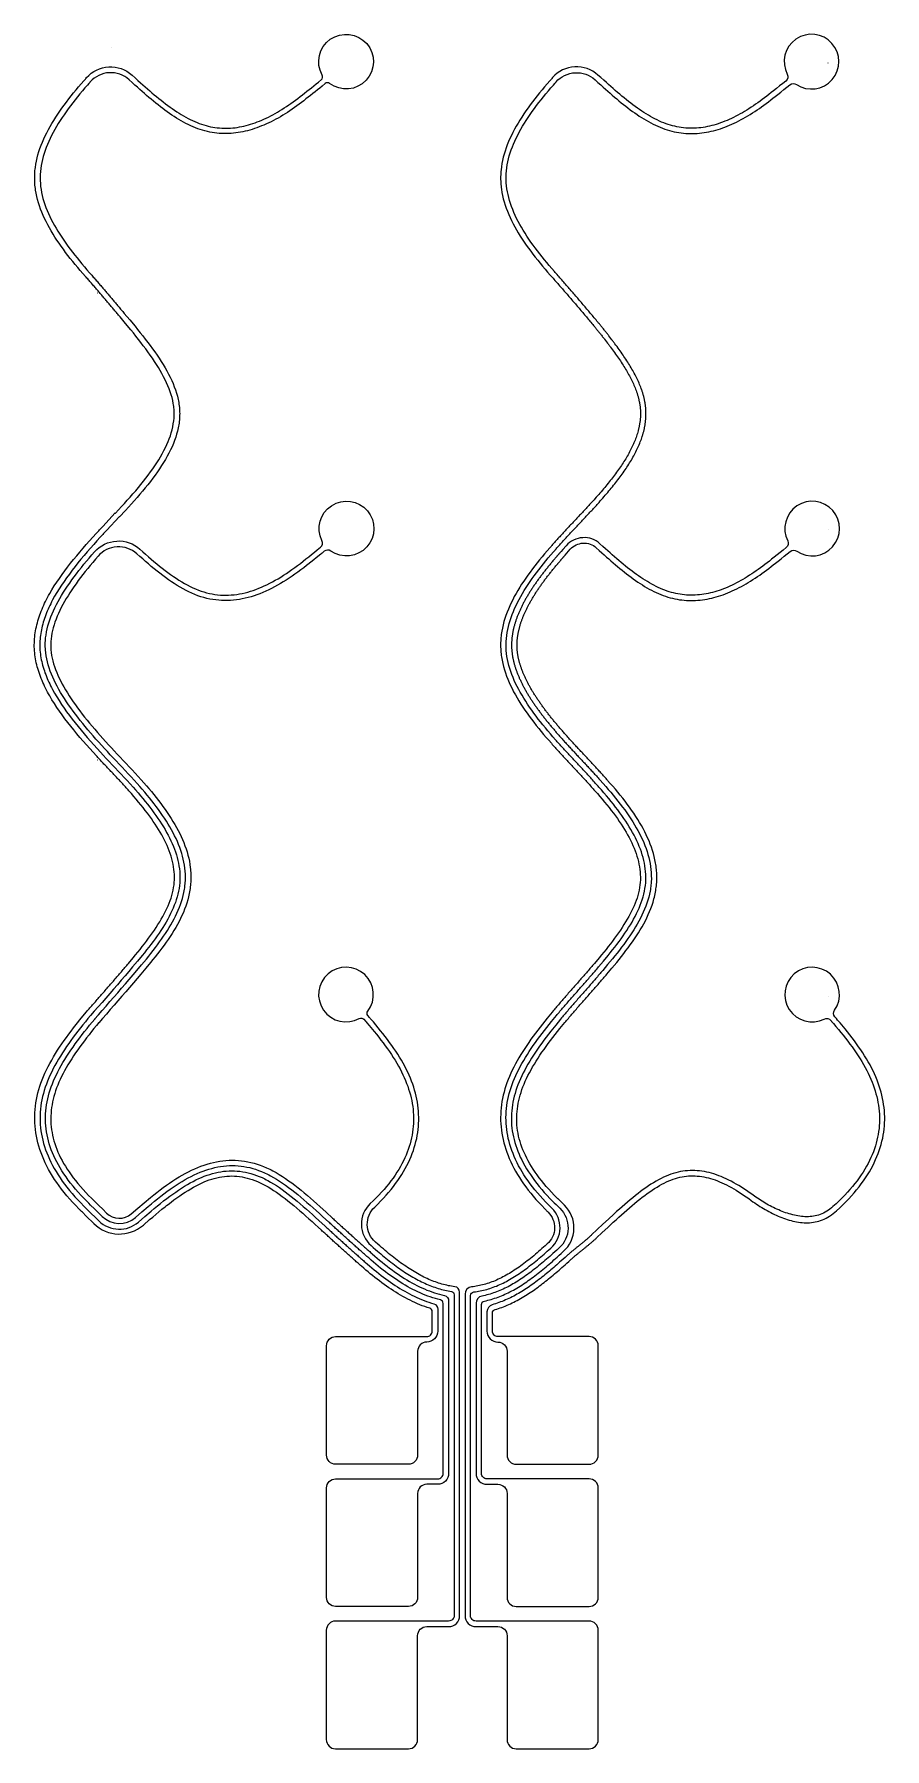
# Model space of a CAD drawing. Header units: millimetres. Extents: x 3924 to 4390, y 1393 to 2333.
import ezdxf

# ---------------------------------------------------------------- set-up
doc = ezdxf.new("R2010")
doc.units = ezdxf.units.MM

msp = doc.modelspace()

# ---------------------------------------------------------------- linework, layer by layer
for points in [[(3956.83, 1681.11), (3952.64, 1685.23), (3950.54, 1687.28), (3950.02, 1687.8), (3949.76, 1688.06), (3949.63, 1688.19), (3949.51, 1688.3), (3948.62, 1689.19), (3946.88, 1690.97), (3945.21, 1692.75), (3943.6, 1694.54), (3942.06, 1696.34), (3940.58, 1698.14), (3939.17, 1699.94), (3937.82, 1701.74), (3936.54, 1703.55), (3935.33, 1705.35), (3934.17, 1707.17), (3933.09, 1708.98), (3932.06, 1710.8), (3931.11, 1712.61), (3930.21, 1714.43), (3929.38, 1716.26), (3928.62, 1718.08), (3927.92, 1719.9), (3927.28, 1721.73), (3926.71, 1723.55), (3926.2, 1725.38), (3925.75, 1727.21), (3925.37, 1729.04), (3925.05, 1730.86), (3924.79, 1732.69), (3924.6, 1734.52), (3924.47, 1736.35), (3924.41, 1738.17), (3924.41, 1740), (3924.47, 1741.82), (3924.59, 1743.65), (3924.78, 1745.47), (3925.03, 1747.29), (3925.34, 1749.11), (3925.72, 1750.93), (3926.15, 1752.74), (3926.65, 1754.56), (3927.21, 1756.37), (3927.84, 1758.18), (3928.52, 1759.98), (3929.26, 1761.79), (3930.05, 1763.59), (3930.9, 1765.39), (3931.79, 1767.18), (3932.74, 1768.97), (3933.72, 1770.76), (3934.76, 1772.55), (3935.83, 1774.33), (3936.95, 1776.11), (3938.1, 1777.88), (3939.29, 1779.65), (3940.51, 1781.42), (3941.76, 1783.18), (3943.05, 1784.94), (3944.36, 1786.69), (3945.7, 1788.44), (3947.06, 1790.19), (3949.86, 1793.67), (3952.72, 1797.14), (3953.21, 1797.7), (3953.71, 1798.26), (3954.2, 1798.83), (3954.7, 1799.39), (3955.19, 1799.96), (3955.69, 1800.52), (3956.18, 1801.09), (3956.67, 1801.65), (3957.17, 1802.22), (3957.66, 1802.78), (3958.16, 1803.34), (3958.65, 1803.91), (3959.14, 1804.47), (3959.64, 1805.04), (3960.13, 1805.61), (3960.62, 1806.17), (3961.12, 1806.74), (3961.61, 1807.3), (3962.1, 1807.87), (3962.6, 1808.43), (3963.09, 1809), (3963.58, 1809.57), (3964.07, 1810.13), (3964.57, 1810.7), (3965.06, 1811.26), (3965.55, 1811.83), (3966.04, 1812.4), (3966.53, 1812.97), (3967.02, 1813.53), (3967.52, 1814.1), (3968.01, 1814.67), (3968.5, 1815.24), (3968.99, 1815.8), (3969.48, 1816.37), (3969.97, 1816.94), (3970.46, 1817.51), (3970.94, 1818.08), (3971.43, 1818.65), (3971.92, 1819.22), (3972.41, 1819.79), (3972.9, 1820.36), (3973.38, 1820.93), (3973.87, 1821.5), (3974.36, 1822.07), (3974.84, 1822.64), (3975.33, 1823.21), (3975.81, 1823.79), (3978.42, 1826.89), (3979.69, 1828.43), (3980.95, 1829.96), (3982.18, 1831.5), (3983.39, 1833.02), (3984.57, 1834.54), (3985.73, 1836.06), (3986.86, 1837.57), (3987.95, 1839.07), (3989.02, 1840.57), (3990.05, 1842.07), (3991.05, 1843.56), (3992, 1845.05), (3992.92, 1846.53), (3993.8, 1848), (3994.64, 1849.48), (3995.43, 1850.94), (3996.18, 1852.41), (3996.88, 1853.86), (3997.53, 1855.32), (3998.13, 1856.77), (3998.68, 1858.21), (3999.18, 1859.65), (3999.62, 1861.09), (4000, 1862.52), (4000.32, 1863.95), (4000.58, 1865.38), (4000.78, 1866.8), (4000.92, 1868.22), (4000.99, 1869.65), (4001.01, 1871.07), (4000.97, 1872.5), (4000.87, 1873.93), (4000.72, 1875.37), (4000.51, 1876.8), (4000.25, 1878.24), (3999.93, 1879.68), (3999.56, 1881.13), (3999.14, 1882.57), (3998.67, 1884.02), (3998.15, 1885.48), (3997.58, 1886.93), (3996.96, 1888.39), (3996.3, 1889.86), (3995.59, 1891.32), (3994.83, 1892.79), (3994.04, 1894.27), (3993.2, 1895.75), (3992.31, 1897.23), (3991.39, 1898.71), (3990.42, 1900.2), (3989.42, 1901.7), (3988.38, 1903.2), (3987.3, 1904.7), (3986.19, 1906.21), (3985.04, 1907.73), (3983.85, 1909.25), (3982.64, 1910.77), (3981.39, 1912.3), (3980.1, 1913.84), (3978.79, 1915.38), (3977.45, 1916.92), (3976.08, 1918.47), (3975.71, 1918.89), (3975.34, 1919.3), (3974.97, 1919.72), (3974.59, 1920.13), (3974.22, 1920.55), (3973.84, 1920.96), (3973.47, 1921.37), (3973.09, 1921.78), (3972.71, 1922.19), (3972.34, 1922.6), (3971.96, 1923.01), (3971.58, 1923.42), (3971.2, 1923.82), (3970.82, 1924.23), (3970.44, 1924.64), (3970.05, 1925.04), (3969.67, 1925.45), (3969.29, 1925.85), (3968.91, 1926.26), (3968.52, 1926.66), (3968.14, 1927.07), (3967.76, 1927.47), (3967.37, 1927.88), (3966.99, 1928.28), (3966.61, 1928.69), (3966.22, 1929.09), (3965.84, 1929.49), (3965.45, 1929.9), (3965.07, 1930.3), (3964.69, 1930.71), (3964.3, 1931.11), (3963.92, 1931.51), (3963.54, 1931.92), (3963.15, 1932.32), (3962.77, 1932.73), (3962.39, 1933.14), (3962.01, 1933.54), (3961.63, 1933.95), (3961.24, 1934.35), (3960.86, 1934.76), (3960.48, 1935.17), (3960.1, 1935.58), (3959.73, 1935.99), (3959.35, 1936.39), (3958.97, 1936.8), (3958.59, 1937.21), (3958.21, 1937.62), (3954.56, 1941.65), (3952.76, 1943.68), (3950.98, 1945.7), (3949.22, 1947.74), (3947.5, 1949.77), (3945.8, 1951.82), (3944.15, 1953.87), (3942.53, 1955.92), (3940.96, 1957.98), (3939.43, 1960.05), (3937.96, 1962.13), (3936.54, 1964.21), (3935.18, 1966.3), (3933.88, 1968.39), (3933.25, 1969.44), (3932.64, 1970.49), (3932.05, 1971.55), (3931.48, 1972.61), (3930.92, 1973.66), (3930.38, 1974.72), (3929.87, 1975.79), (3929.37, 1976.85), (3928.89, 1977.91), (3928.43, 1978.98), (3927.99, 1980.05), (3927.58, 1981.12), (3927.18, 1982.2), (3926.81, 1983.28), (3926.46, 1984.35), (3926.14, 1985.43), (3925.84, 1986.52), (3925.56, 1987.6), (3925.3, 1988.69), (3925.08, 1989.78), (3924.87, 1990.87), (3924.69, 1991.96), (3924.54, 1993.06), (3924.42, 1994.16), (3924.32, 1995.26), (3924.25, 1996.36), (3924.21, 1997.47), (3924.2, 1998.57), (3924.22, 1999.67), (3924.26, 2000.77), (3924.33, 2001.86), (3924.43, 2002.95), (3924.56, 2004.05), (3924.71, 2005.14), (3924.89, 2006.23), (3925.1, 2007.31), (3925.33, 2008.4), (3925.58, 2009.48), (3925.86, 2010.56), (3926.16, 2011.64), (3926.49, 2012.72), (3926.83, 2013.79), (3927.2, 2014.87), (3927.6, 2015.94), (3928.01, 2017.01), (3928.45, 2018.08), (3928.9, 2019.15), (3929.38, 2020.21), (3929.87, 2021.28), (3930.39, 2022.34), (3930.92, 2023.4), (3931.48, 2024.46), (3932.05, 2025.51), (3932.64, 2026.57), (3933.86, 2028.67), (3935.16, 2030.77), (3936.51, 2032.87), (3937.93, 2034.95), (3939.39, 2037.04), (3940.91, 2039.11), (3942.48, 2041.18), (3944.09, 2043.24), (3945.75, 2045.3), (3947.44, 2047.35), (3949.16, 2049.4), (3950.92, 2051.44), (3952.7, 2053.47), (3954.5, 2055.5), (3956.33, 2057.52), (3958.17, 2059.54), (3959.1, 2060.55), (3959.56, 2061.05), (3960, 2061.52), (3961.71, 2063.38), (3968.58, 2070.82), (3968.58, 2070.82), (3968.58, 2070.82), (3968.59, 2070.82), (3968.59, 2070.83), (3968.59, 2070.83), (3968.59, 2070.83), (3968.59, 2070.83), (3968.6, 2070.83), (3968.6, 2070.83), (3968.6, 2070.82), (3968.6, 2070.82), (3968.6, 2070.82), (3968.6, 2070.82), (3968.6, 2070.82), (3968.6, 2070.81), (3968.6, 2070.81), (3968.6, 2070.81), (3968.6, 2070.8), (3968.6, 2070.8), (3968.6, 2070.8), (3968.6, 2070.79), (3968.6, 2070.79), (3968.6, 2070.78), (3968.6, 2070.78), (3968.6, 2070.78), (3968.6, 2070.77), (3968.6, 2070.77), (3968.6, 2070.76), (3968.6, 2070.76), (3968.6, 2070.76), (3968.6, 2070.75), (3968.6, 2070.75), (3968.6, 2070.75), (3968.6, 2070.75), (3968.6, 2070.74), (3968.6, 2070.74), (3968.6, 2070.74), (3968.6, 2070.74), (3968.61, 2070.74), (3968.61, 2070.74), (3968.61, 2070.74), (3968.61, 2070.74), (3968.61, 2070.74), (3968.61, 2070.74), (3968.62, 2070.74), (3968.62, 2070.74), (3968.62, 2070.75), (3971.94, 2074.28), (3973.57, 2076.04), (3975.17, 2077.8), (3976.74, 2079.55), (3978.28, 2081.29), (3979.78, 2083.02), (3981.24, 2084.75), (3982.66, 2086.47), (3984.04, 2088.18), (3985.38, 2089.89), (3986.67, 2091.59), (3987.92, 2093.29), (3989.12, 2094.98), (3990.28, 2096.66), (3991.38, 2098.34), (3992.43, 2100.01), (3993.43, 2101.68), (3994.37, 2103.34), (3995.25, 2104.99), (3996.08, 2106.64), (3996.84, 2108.29), (3997.55, 2109.93), (3998.19, 2111.56), (3998.77, 2113.19), (3999.28, 2114.82), (3999.72, 2116.44), (4000.1, 2118.06), (4000.4, 2119.67), (4000.63, 2121.27), (4000.78, 2122.88), (4000.86, 2124.48), (4000.88, 2125.28), (4000.87, 2126.07), (4000.84, 2126.87), (4000.79, 2127.66), (4000.72, 2128.46), (4000.64, 2129.25), (4000.53, 2130.05), (4000.4, 2130.85), (4000.09, 2132.46), (3999.7, 2134.07), (3999.24, 2135.69), (3998.7, 2137.32), (3998.11, 2138.95), (3997.44, 2140.59), (3996.71, 2142.24), (3995.93, 2143.9), (3995.08, 2145.56), (3994.18, 2147.24), (3993.22, 2148.91), (3992.22, 2150.6), (3991.16, 2152.29), (3990.06, 2153.98), (3988.92, 2155.69), (3987.74, 2157.4), (3986.51, 2159.11), (3985.25, 2160.83), (3983.96, 2162.56), (3982.64, 2164.29), (3981.28, 2166.03), (3979.9, 2167.78), (3978.5, 2169.53), (3977.08, 2171.28), (3974.17, 2174.81), (3971.21, 2178.35), (3970.81, 2178.83), (3970.41, 2179.31), (3970.01, 2179.78), (3969.61, 2180.26), (3969.2, 2180.74), (3968.8, 2181.21), (3968.4, 2181.69), (3968, 2182.16), (3967.6, 2182.64), (3967.2, 2183.12), (3966.8, 2183.59), (3966.4, 2184.07), (3966, 2184.54), (3965.6, 2185.02), (3965.2, 2185.49), (3964.79, 2185.97), (3964.39, 2186.44), (3963.99, 2186.92), (3963.59, 2187.39), (3963.19, 2187.87), (3962.78, 2188.34), (3962.38, 2188.82), (3961.98, 2189.29), (3961.58, 2189.77), (3961.17, 2190.24), (3960.77, 2190.71), (3960.37, 2191.19), (3959.96, 2191.66), (3959.56, 2192.13), (3959.15, 2192.61), (3958.75, 2193.08), (3958.35, 2193.55), (3957.94, 2194.02), (3957.53, 2194.49), (3957.13, 2194.96), (3956.72, 2195.44), (3956.31, 2195.91), (3955.91, 2196.38), (3955.5, 2196.85), (3955.09, 2197.32), (3954.68, 2197.79), (3954.27, 2198.25), (3953.86, 2198.72), (3953.46, 2199.19), (3953.04, 2199.66), (3952.63, 2200.13), (3952.22, 2200.59), (3950.79, 2202.23), (3949.38, 2203.86), (3947.98, 2205.5), (3946.61, 2207.15), (3945.26, 2208.8), (3943.94, 2210.45), (3942.64, 2212.1), (3941.37, 2213.76), (3940.13, 2215.43), (3938.93, 2217.09), (3937.75, 2218.77), (3936.62, 2220.44), (3935.52, 2222.12), (3934.47, 2223.81), (3933.45, 2225.5), (3932.48, 2227.19), (3931.55, 2228.89), (3930.68, 2230.6), (3929.85, 2232.31), (3929.07, 2234.02), (3928.34, 2235.75), (3927.67, 2237.47), (3927.06, 2239.2), (3926.51, 2240.94), (3926.01, 2242.68), (3925.58, 2244.43), (3925.21, 2246.18), (3924.91, 2247.94), (3924.78, 2248.83), (3924.68, 2249.71), (3924.58, 2250.59), (3924.51, 2251.48), (3924.46, 2252.37), (3924.42, 2253.26), (3924.4, 2254.15), (3924.4, 2255.03), (3924.42, 2255.92), (3924.46, 2256.8), (3924.51, 2257.68), (3924.58, 2258.56), (3924.67, 2259.44), (3924.78, 2260.32), (3925.04, 2262.07), (3925.37, 2263.82), (3925.77, 2265.57), (3926.22, 2267.3), (3926.74, 2269.04), (3927.32, 2270.77), (3927.95, 2272.49), (3928.64, 2274.22), (3929.38, 2275.93), (3930.18, 2277.64), (3931.02, 2279.35), (3931.92, 2281.05), (3932.85, 2282.75), (3933.84, 2284.45), (3934.87, 2286.14), (3935.93, 2287.83), (3937.04, 2289.51), (3938.19, 2291.19), (3939.37, 2292.86), (3940.58, 2294.54), (3941.83, 2296.2), (3943.11, 2297.87), (3944.41, 2299.53), (3945.75, 2301.19), (3947.1, 2302.84), (3948.49, 2304.49), (3949.89, 2306.14), (3951.31, 2307.78), (3952.03, 2308.6), (3952.21, 2308.8), (3952.44, 2309.06), (3952.9, 2309.58, -0.418222), (3977.77, 2311), (3979.4, 2309.52), (3981.03, 2308.05), (3982.47, 2306.75), (3983.72, 2305.63), (3984.97, 2304.52), (3986.21, 2303.42), (3987.46, 2302.34), (3988.7, 2301.27), (3989.94, 2300.22), (3991.18, 2299.19), (3992.42, 2298.17), (3993.65, 2297.18), (3994.89, 2296.21), (3996.12, 2295.26), (3997.36, 2294.33), (3998.59, 2293.43), (3999.82, 2292.56), (4001.05, 2291.71), (4002.29, 2290.89), (4003.52, 2290.09), (4004.75, 2289.33), (4005.99, 2288.6), (4007.23, 2287.9), (4008.46, 2287.23), (4009.7, 2286.6), (4010.94, 2286), (4012.18, 2285.44), (4013.42, 2284.92), (4014.65, 2284.45), (4015.88, 2284.01), (4017.11, 2283.62), (4018.33, 2283.27), (4019.56, 2282.95), (4020.79, 2282.68), (4022.01, 2282.44), (4023.23, 2282.25), (4024.45, 2282.09), (4025.68, 2281.97), (4026.9, 2281.88), (4028.12, 2281.83), (4029.34, 2281.82), (4030.56, 2281.85), (4031.77, 2281.91), (4032.99, 2282), (4034.21, 2282.13), (4035.43, 2282.3), (4036.65, 2282.5), (4037.87, 2282.73), (4039.09, 2282.99), (4040.3, 2283.29), (4041.52, 2283.62), (4042.74, 2283.98), (4043.96, 2284.38), (4045.19, 2284.8), (4046.41, 2285.26), (4047.63, 2285.74), (4048.85, 2286.25), (4050.08, 2286.8), (4051.3, 2287.37), (4052.53, 2287.97), (4053.76, 2288.6), (4054.99, 2289.26), (4056.22, 2289.94), (4057.45, 2290.65), (4058.69, 2291.39), (4059.92, 2292.15), (4061.16, 2292.94), (4062.4, 2293.75), (4063.64, 2294.59), (4064.89, 2295.46), (4066.13, 2296.34), (4067.38, 2297.25), (4068.63, 2298.19), (4069.89, 2299.14), (4071.13, 2300.11), (4072.38, 2301.08), (4073.63, 2302.07), (4074.88, 2303.07), (4076.14, 2304.07), (4077.39, 2305.08), (4078.64, 2306.1), (4079.9, 2307.12), (4081.54, 2308.47, 0.363946), (4082.02, 2311, -9.604923), (4086.09, 2306.35, 0.345445), (4083.62, 2306.3), (4081.93, 2304.91), (4080.67, 2303.88), (4079.41, 2302.86), (4078.16, 2301.85), (4076.9, 2300.84), (4075.64, 2299.83), (4074.38, 2298.84), (4073.12, 2297.86), (4071.87, 2296.88), (4070.59, 2295.91), (4069.31, 2294.95), (4068.04, 2294.02), (4066.76, 2293.11), (4065.48, 2292.22), (4064.2, 2291.36), (4062.92, 2290.52), (4061.64, 2289.71), (4060.36, 2288.92), (4059.08, 2288.16), (4057.8, 2287.42), (4056.52, 2286.71), (4055.24, 2286.03), (4053.95, 2285.38), (4052.67, 2284.75), (4051.39, 2284.15), (4050.1, 2283.59), (4048.82, 2283.05), (4047.53, 2282.54), (4046.24, 2282.06), (4044.96, 2281.61), (4043.67, 2281.2), (4042.38, 2280.82), (4041.09, 2280.47), (4039.8, 2280.15), (4038.51, 2279.87), (4037.22, 2279.62), (4035.93, 2279.4), (4034.64, 2279.23), (4033.35, 2279.08), (4032.05, 2278.97), (4030.76, 2278.9), (4029.46, 2278.87), (4028.17, 2278.87), (4026.87, 2278.92), (4025.57, 2279), (4024.27, 2279.12), (4022.97, 2279.28), (4021.67, 2279.48), (4020.37, 2279.72), (4019.07, 2280), (4017.76, 2280.32), (4016.46, 2280.69), (4015.15, 2281.1), (4013.85, 2281.55), (4012.54, 2282.04), (4011.23, 2282.58), (4009.92, 2283.17), (4008.62, 2283.79), (4007.32, 2284.44), (4006.03, 2285.13), (4004.74, 2285.85), (4003.45, 2286.6), (4002.17, 2287.39), (4000.9, 2288.2), (3999.63, 2289.04), (3998.36, 2289.91), (3997.09, 2290.8), (3995.83, 2291.72), (3994.57, 2292.66), (3993.31, 2293.63), (3992.05, 2294.61), (3990.79, 2295.62), (3989.54, 2296.65), (3988.28, 2297.69), (3987.03, 2298.75), (3985.77, 2299.83), (3984.51, 2300.92), (3983.26, 2302.02), (3982, 2303.14), (3980.74, 2304.27), (3979.39, 2305.49), (3977.76, 2306.96), (3976.14, 2308.43, 0.418226), (3954.81, 2307.22), (3954.58, 2306.96), (3954.47, 2306.83), (3954.38, 2306.73), (3954.03, 2306.33), (3953.32, 2305.52), (3951.92, 2303.9), (3950.54, 2302.27), (3949.19, 2300.65), (3947.87, 2299.03), (3946.57, 2297.4), (3945.3, 2295.78), (3944.06, 2294.15), (3942.85, 2292.52), (3941.67, 2290.89), (3940.53, 2289.26), (3939.43, 2287.63), (3938.36, 2286), (3937.33, 2284.37), (3936.35, 2282.73), (3935.41, 2281.1), (3934.51, 2279.46), (3933.65, 2277.83), (3932.85, 2276.19), (3932.09, 2274.56), (3931.39, 2272.92), (3930.73, 2271.28), (3930.13, 2269.64), (3929.59, 2268), (3929.1, 2266.36), (3928.67, 2264.72), (3928.3, 2263.07), (3927.99, 2261.43), (3927.74, 2259.79), (3927.56, 2258.14), (3927.45, 2256.5), (3927.4, 2254.85), (3927.42, 2253.21), (3927.51, 2251.56), (3927.67, 2249.91), (3927.9, 2248.26), (3928.19, 2246.61), (3928.55, 2244.96), (3928.96, 2243.32), (3929.44, 2241.67), (3929.97, 2240.03), (3930.56, 2238.39), (3931.21, 2236.75), (3931.9, 2235.11), (3932.65, 2233.47), (3933.45, 2231.83), (3934.3, 2230.2), (3935.19, 2228.56), (3936.13, 2226.93), (3937.11, 2225.29), (3938.14, 2223.66), (3939.2, 2222.03), (3940.3, 2220.4), (3941.44, 2218.78), (3942.61, 2217.15), (3943.82, 2215.53), (3945.06, 2213.9), (3946.33, 2212.28), (3947.62, 2210.66), (3948.95, 2209.04), (3950.29, 2207.42), (3951.67, 2205.81), (3953.06, 2204.19), (3954.47, 2202.58), (3954.89, 2202.11), (3955.3, 2201.64), (3955.71, 2201.17), (3956.12, 2200.7), (3956.53, 2200.23), (3956.94, 2199.76), (3957.35, 2199.29), (3957.76, 2198.82), (3958.17, 2198.35), (3958.58, 2197.88), (3958.98, 2197.41), (3959.39, 2196.94), (3959.8, 2196.46), (3960.2, 2195.99), (3960.61, 2195.52), (3961.02, 2195.04), (3961.42, 2194.57), (3961.83, 2194.1), (3962.23, 2193.62), (3962.64, 2193.15), (3963.04, 2192.67), (3963.45, 2192.2), (3963.85, 2191.72), (3964.25, 2191.25), (3964.66, 2190.77), (3965.06, 2190.3), (3965.46, 2189.82), (3965.87, 2189.35), (3966.27, 2188.87), (3966.67, 2188.39), (3967.08, 2187.92), (3967.48, 2187.44), (3967.88, 2186.96), (3968.28, 2186.49), (3968.69, 2186.01), (3969.09, 2185.53), (3969.49, 2185.06), (3969.89, 2184.58), (3970.29, 2184.1), (3970.69, 2183.63), (3971.1, 2183.15), (3971.5, 2182.67), (3971.9, 2182.19), (3972.3, 2181.72), (3972.7, 2181.24), (3973.1, 2180.76), (3973.5, 2180.28), (3976.48, 2176.73), (3979.41, 2173.19), (3980.85, 2171.42), (3982.27, 2169.66), (3983.67, 2167.9), (3985.05, 2166.15), (3986.4, 2164.39), (3987.72, 2162.64), (3989, 2160.9), (3990.26, 2159.15), (3991.47, 2157.41), (3992.64, 2155.66), (3993.77, 2153.92), (3994.86, 2152.18), (3995.89, 2150.45), (3996.88, 2148.71), (3997.81, 2146.97), (3998.69, 2145.24), (3999.5, 2143.5), (4000.26, 2141.77), (4000.95, 2140.03), (4001.58, 2138.3), (4002.13, 2136.57), (4002.62, 2134.83), (4002.83, 2133.96), (4003.03, 2133.09), (4003.2, 2132.23), (4003.36, 2131.36), (4003.5, 2130.49), (4003.61, 2129.62), (4003.71, 2128.75), (4003.78, 2127.88), (4003.84, 2127.01), (4003.87, 2126.14), (4003.88, 2125.28), (4003.87, 2124.41), (4003.84, 2123.54), (4003.79, 2122.68), (4003.72, 2121.81), (4003.63, 2120.95), (4003.52, 2120.08), (4003.39, 2119.22), (4003.24, 2118.35), (4003.08, 2117.49), (4002.89, 2116.63), (4002.69, 2115.76), (4002.22, 2114.04), (4001.69, 2112.31), (4001.09, 2110.59), (4000.42, 2108.86), (3999.68, 2107.14), (3998.88, 2105.41), (3998.02, 2103.68), (3997.1, 2101.96), (3996.12, 2100.23), (3995.09, 2098.5), (3994, 2096.77), (3992.86, 2095.03), (3991.67, 2093.3), (3990.43, 2091.56), (3989.15, 2089.82), (3987.82, 2088.08), (3986.44, 2086.33), (3985.03, 2084.58), (3983.57, 2082.83), (3982.08, 2081.08), (3980.55, 2079.32), (3978.99, 2077.55), (3977.4, 2075.78), (3975.78, 2074.01), (3974.13, 2072.23), (3970.81, 2068.69), (3970.81, 2068.69), (3970.8, 2068.69), (3970.8, 2068.68), (3970.8, 2068.68), (3970.79, 2068.68), (3970.79, 2068.68), (3970.79, 2068.68), (3970.79, 2068.68), (3970.79, 2068.68), (3970.79, 2068.68), (3970.79, 2068.68), (3970.79, 2068.69), (3970.79, 2068.69), (3970.79, 2068.69), (3970.79, 2068.7), (3970.79, 2068.7), (3970.79, 2068.71), (3970.79, 2068.71), (3970.79, 2068.71), (3970.79, 2068.72), (3970.79, 2068.72), (3970.79, 2068.73), (3970.8, 2068.73), (3970.8, 2068.74), (3970.8, 2068.74), (3970.8, 2068.75), (3970.8, 2068.75), (3970.8, 2068.76), (3970.8, 2068.76), (3970.8, 2068.77), (3970.8, 2068.77), (3970.8, 2068.78), (3970.8, 2068.78), (3970.8, 2068.78), (3970.8, 2068.79), (3970.8, 2068.79), (3970.8, 2068.79), (3970.8, 2068.79), (3970.8, 2068.79), (3970.8, 2068.79), (3970.8, 2068.79), (3970.8, 2068.79), (3970.8, 2068.79), (3970.79, 2068.79), (3970.79, 2068.79), (3970.79, 2068.79), (3970.78, 2068.78), (3963.92, 2061.35), (3962.2, 2059.49), (3961.77, 2059.02), (3961.3, 2058.52), (3960.38, 2057.52), (3958.55, 2055.51), (3956.75, 2053.5), (3954.96, 2051.49), (3953.21, 2049.47), (3951.48, 2047.46), (3949.78, 2045.44), (3948.12, 2043.42), (3946.51, 2041.4), (3944.93, 2039.37), (3943.4, 2037.34), (3941.92, 2035.31), (3940.49, 2033.28), (3939.11, 2031.25), (3937.8, 2029.22), (3936.54, 2027.18), (3935.35, 2025.15), (3934.23, 2023.11), (3933.69, 2022.09), (3933.18, 2021.07), (3932.68, 2020.05), (3932.2, 2019.03), (3931.74, 2018.01), (3931.3, 2016.98), (3930.88, 2015.96), (3930.48, 2014.94), (3930.1, 2013.92), (3929.75, 2012.9), (3929.41, 2011.87), (3929.1, 2010.85), (3928.81, 2009.83), (3928.54, 2008.8), (3928.29, 2007.78), (3928.07, 2006.76), (3927.87, 2005.73), (3927.7, 2004.71), (3927.55, 2003.69), (3927.43, 2002.66), (3927.33, 2001.64), (3927.26, 2000.61), (3927.22, 1999.59), (3927.2, 1998.56), (3927.21, 1997.54), (3927.25, 1996.51), (3927.31, 1995.49), (3927.41, 1994.46), (3927.52, 1993.43), (3927.67, 1992.4), (3927.84, 1991.38), (3928.03, 1990.35), (3928.25, 1989.33), (3928.49, 1988.3), (3928.76, 1987.28), (3929.05, 1986.25), (3929.36, 1985.23), (3929.7, 1984.2), (3930.05, 1983.18), (3930.43, 1982.16), (3930.83, 1981.14), (3931.25, 1980.11), (3931.7, 1979.09), (3932.16, 1978.07), (3932.64, 1977.05), (3933.14, 1976.03), (3933.66, 1975.01), (3934.2, 1973.99), (3935.32, 1971.96), (3936.52, 1969.92), (3937.78, 1967.89), (3939.11, 1965.86), (3940.49, 1963.83), (3941.93, 1961.8), (3943.41, 1959.78), (3944.95, 1957.75), (3946.54, 1955.73), (3948.16, 1953.72), (3949.82, 1951.7), (3951.52, 1949.69), (3953.25, 1947.67), (3955.01, 1945.66), (3956.8, 1943.66), (3958.6, 1941.65), (3960.43, 1939.65), (3962.03, 1937.91), (3963.65, 1936.18), (3965.27, 1934.46), (3966.91, 1932.73), (3968.55, 1931), (3970.19, 1929.27), (3971.83, 1927.53), (3973.47, 1925.79), (3975.1, 1924.03), (3976.72, 1922.26), (3978.32, 1920.47), (3979.71, 1918.9), (3981.07, 1917.33), (3982.41, 1915.76), (3983.71, 1914.2), (3984.99, 1912.64), (3986.23, 1911.09), (3987.44, 1909.53), (3988.62, 1907.98), (3989.77, 1906.43), (3990.88, 1904.89), (3991.96, 1903.34), (3992.99, 1901.8), (3993.99, 1900.26), (3994.95, 1898.72), (3995.86, 1897.18), (3996.74, 1895.64), (3997.57, 1894.1), (3998.36, 1892.57), (3999.1, 1891.03), (3999.79, 1889.5), (4000.43, 1887.96), (4001.03, 1886.43), (4001.58, 1884.89), (4002.07, 1883.36), (4002.51, 1881.83), (4002.9, 1880.29), (4003.23, 1878.76), (4003.5, 1877.22), (4003.72, 1875.69), (4003.88, 1874.15), (4003.98, 1872.61), (4004.02, 1871.07), (4004, 1869.53), (4003.91, 1867.99), (4003.76, 1866.44), (4003.54, 1864.9), (4003.26, 1863.35), (4002.91, 1861.81), (4002.51, 1860.27), (4002.04, 1858.73), (4001.52, 1857.19), (4000.95, 1855.66), (4000.32, 1854.13), (3999.64, 1852.6), (3998.91, 1851.07), (3998.13, 1849.54), (3997.31, 1848.01), (3996.44, 1846.48), (3995.53, 1844.96), (3994.58, 1843.43), (3993.6, 1841.9), (3992.57, 1840.37), (3991.51, 1838.84), (3990.42, 1837.31), (3989.3, 1835.77), (3988.15, 1834.24), (3986.97, 1832.7), (3985.76, 1831.16), (3984.54, 1829.62), (3983.29, 1828.07), (3980.73, 1824.97), (3978.1, 1821.85), (3976.02, 1819.4), (3973.93, 1816.96), (3971.84, 1814.52), (3969.74, 1812.09), (3967.64, 1809.66), (3965.54, 1807.23), (3963.43, 1804.81), (3961.32, 1802.4), (3959.2, 1799.98), (3957.09, 1797.57), (3954.97, 1795.16), (3954.97, 1795.16), (3954.97, 1795.15), (3954.97, 1795.15), (3954.97, 1795.15), (3954.97, 1795.15), (3954.97, 1795.15), (3954.97, 1795.15), (3954.97, 1795.15), (3954.97, 1795.15), (3954.97, 1795.15), (3954.97, 1795.15), (3954.97, 1795.16), (3954.97, 1795.16), (3954.97, 1795.16), (3954.97, 1795.16), (3954.97, 1795.16), (3954.98, 1795.17), (3954.98, 1795.17), (3954.98, 1795.17), (3954.98, 1795.17), (3954.98, 1795.18), (3954.98, 1795.18), (3954.99, 1795.18), (3954.99, 1795.18), (3954.99, 1795.19), (3954.99, 1795.19), (3954.99, 1795.19), (3955, 1795.2), (3955, 1795.2), (3955, 1795.2), (3955, 1795.2), (3955, 1795.2), (3955, 1795.21), (3955, 1795.21), (3955, 1795.21), (3955.01, 1795.21), (3955.01, 1795.21), (3955.01, 1795.21), (3955.01, 1795.21), (3955.01, 1795.21), (3955.01, 1795.21), (3955.01, 1795.21), (3955.01, 1795.21), (3955.01, 1795.21), (3955, 1795.21), (3955, 1795.21), (3955, 1795.21), (3953.59, 1793.51), (3952.19, 1791.81), (3950.82, 1790.11), (3949.47, 1788.4), (3948.13, 1786.69), (3946.83, 1784.99), (3945.55, 1783.27), (3944.3, 1781.56), (3943.07, 1779.85), (3941.89, 1778.13), (3940.73, 1776.42), (3939.61, 1774.7), (3938.53, 1772.99), (3937.49, 1771.27), (3936.49, 1769.55), (3935.53, 1767.83), (3934.62, 1766.12), (3933.75, 1764.4), (3932.94, 1762.69), (3932.17, 1760.97), (3931.46, 1759.26), (3930.8, 1757.55), (3930.19, 1755.84), (3929.65, 1754.14), (3929.16, 1752.44), (3928.73, 1750.73), (3928.36, 1749.03), (3928.05, 1747.32), (3927.79, 1745.61), (3927.59, 1743.9), (3927.45, 1742.2), (3927.37, 1740.48), (3927.35, 1738.77), (3927.39, 1737.06), (3927.48, 1735.35), (3927.64, 1733.63), (3927.85, 1731.92), (3928.13, 1730.21), (3928.46, 1728.49), (3928.85, 1726.77), (3929.31, 1725.06), (3929.82, 1723.34), (3930.4, 1721.62), (3931.04, 1719.91), (3931.73, 1718.19), (3932.49, 1716.47), (3933.31, 1714.75), (3934.19, 1713.03), (3935.14, 1711.31), (3936.15, 1709.59), (3937.21, 1707.87), (3938.34, 1706.15), (3939.54, 1704.43), (3940.8, 1702.71), (3942.12, 1700.99), (3943.5, 1699.28), (3944.95, 1697.56), (3946.46, 1695.84), (3948.03, 1694.12), (3949.67, 1692.4), (3951.37, 1690.68), (3953.38, 1688.71), (3955.45, 1686.67), (3957.52, 1684.63), (3959.6, 1682.6, 0.391734), (3981.32, 1681.94), (3984.8, 1684.95), (3988.25, 1687.89), (3989.97, 1689.33), (3991.69, 1690.75), (3993.4, 1692.14), (3995.1, 1693.5), (3996.77, 1694.8), (3998.42, 1696.06), (4000.06, 1697.26), (4001.69, 1698.41), (4003.31, 1699.51), (4004.91, 1700.56), (4006.5, 1701.55), (4008.08, 1702.5), (4009.65, 1703.39), (4011.22, 1704.23), (4012.77, 1705.01), (4014.31, 1705.74), (4015.85, 1706.41), (4017.38, 1707.03), (4018.9, 1707.59), (4020.42, 1708.09), (4021.93, 1708.54), (4023.44, 1708.93), (4024.94, 1709.26), (4026.44, 1709.54), (4027.94, 1709.75), (4029.44, 1709.91), (4030.93, 1710), (4032.43, 1710.04), (4033.92, 1710.01), (4035.42, 1709.92), (4036.92, 1709.77), (4038.42, 1709.56), (4039.92, 1709.28), (4041.42, 1708.94), (4042.93, 1708.54), (4044.45, 1708.07), (4045.96, 1707.54), (4047.49, 1706.94), (4049.02, 1706.28), (4050.56, 1705.55), (4051.33, 1705.16), (4052.12, 1704.74), (4053.71, 1703.86), (4055.31, 1702.91), (4056.91, 1701.9), (4058.51, 1700.83), (4060.12, 1699.71), (4061.74, 1698.53), (4063.37, 1697.3), (4065, 1696.02), (4066.65, 1694.7), (4068.3, 1693.34), (4069.96, 1691.94), (4071.63, 1690.5), (4073.31, 1689.03), (4075, 1687.53), (4076.7, 1686), (4078.41, 1684.44), (4080.14, 1682.86), (4083.62, 1679.65), (4084.08, 1679.22), (4084.55, 1678.8), (4085.01, 1678.38), (4085.47, 1677.95), (4085.93, 1677.53), (4086.39, 1677.1), (4086.85, 1676.68), (4087.31, 1676.26), (4087.78, 1675.83), (4088.24, 1675.41), (4088.7, 1674.99), (4089.17, 1674.57), (4089.63, 1674.15), (4090.09, 1673.73), (4090.56, 1673.3), (4091.02, 1672.88), (4091.48, 1672.46), (4091.95, 1672.04), (4092.41, 1671.62), (4092.88, 1671.2), (4093.34, 1670.78), (4093.81, 1670.36), (4094.28, 1669.94), (4094.74, 1669.53), (4095.21, 1669.11), (4095.67, 1668.69), (4096.14, 1668.27), (4096.61, 1667.85), (4097.07, 1667.43), (4097.54, 1667.02), (4098.01, 1666.6), (4098.48, 1666.18), (4098.94, 1665.77), (4099.41, 1665.35), (4099.88, 1664.93), (4100.35, 1664.52), (4100.82, 1664.1), (4101.29, 1663.69), (4101.76, 1663.27), (4102.22, 1662.86), (4102.69, 1662.44), (4103.16, 1662.03), (4103.64, 1661.61), (4104.11, 1661.2), (4104.58, 1660.79), (4105.05, 1660.37), (4105.52, 1659.96), (4106.75, 1658.9), (4107.98, 1657.84), (4109.21, 1656.79), (4110.45, 1655.76), (4111.7, 1654.73), (4112.97, 1653.71), (4114.24, 1652.71), (4115.52, 1651.73), (4116.81, 1650.77), (4118.1, 1649.84), (4119.39, 1648.93), (4120.68, 1648.05), (4121.98, 1647.19), (4123.28, 1646.35), (4124.59, 1645.54), (4125.9, 1644.76), (4127.21, 1644), (4128.52, 1643.27), (4129.84, 1642.57), (4131.16, 1641.89), (4132.49, 1641.24), (4133.82, 1640.62), (4135.15, 1640.03), (4136.48, 1639.46), (4137.81, 1638.92), (4139.15, 1638.42), (4140.49, 1637.94), (4141.84, 1637.49), (4143.18, 1637.07, -0.33126), (4145.32, 1634.2), (4145.32, 1622.09, -0.414214), (4139.32, 1616.09, 0.414214), (4134.32, 1611.09), (4134.32, 1554.09, -0.414214), (4129.32, 1549.09), (4089.36, 1549.09, -0.414214), (4084.36, 1554.09), (4084.36, 1614.09, -0.414214), (4089.36, 1619.09), (4139.32, 1619.09, 0.414214), (4142.32, 1622.09), (4142.32, 1632.72, 0.325573), (4140.94, 1634.63), (4139.58, 1635.08), (4138.23, 1635.56), (4136.89, 1636.06), (4135.55, 1636.6), (4134.21, 1637.16), (4132.87, 1637.75), (4131.54, 1638.37), (4130.22, 1639.01), (4128.89, 1639.68), (4127.58, 1640.37), (4126.26, 1641.09), (4124.95, 1641.84), (4123.65, 1642.61), (4122.34, 1643.4), (4121.05, 1644.22), (4119.75, 1645.06), (4118.46, 1645.92), (4117.18, 1646.81), (4115.9, 1647.72), (4114.63, 1648.65), (4113.36, 1649.61), (4112.09, 1650.58), (4110.83, 1651.58), (4109.59, 1652.58), (4108.37, 1653.59), (4107.15, 1654.6), (4105.95, 1655.63), (4104.74, 1656.66), (4103.54, 1657.7), (4103.07, 1658.12), (4102.6, 1658.53), (4102.13, 1658.95), (4101.66, 1659.36), (4101.18, 1659.78), (4100.71, 1660.19), (4100.24, 1660.61), (4099.77, 1661.02), (4099.3, 1661.44), (4098.83, 1661.86), (4098.36, 1662.28), (4097.89, 1662.69), (4097.43, 1663.11), (4096.96, 1663.53), (4096.49, 1663.95), (4096.02, 1664.37), (4095.55, 1664.79), (4095.08, 1665.21), (4094.62, 1665.63), (4094.15, 1666.05), (4093.68, 1666.47), (4093.22, 1666.89), (4092.75, 1667.31), (4092.28, 1667.73), (4091.82, 1668.15), (4091.35, 1668.57), (4090.88, 1668.99), (4090.42, 1669.41), (4089.95, 1669.84), (4089.49, 1670.26), (4089.02, 1670.68), (4088.56, 1671.1), (4088.09, 1671.52), (4087.63, 1671.95), (4087.16, 1672.37), (4086.7, 1672.79), (4086.23, 1673.21), (4085.77, 1673.64), (4085.3, 1674.06), (4084.84, 1674.48), (4084.37, 1674.9), (4083.91, 1675.33), (4083.44, 1675.75), (4082.98, 1676.17), (4082.52, 1676.6), (4082.05, 1677.02), (4081.59, 1677.44)], [(4163.32, 1641.61, -0.380288), (4165.09, 1643.6), (4165.98, 1643.71), (4166.86, 1643.84), (4167.75, 1643.99), (4168.64, 1644.16), (4169.53, 1644.35), (4170.42, 1644.55), (4171.31, 1644.77), (4172.2, 1645.01), (4173.09, 1645.27), (4173.98, 1645.55), (4174.87, 1645.85), (4175.77, 1646.17), (4176.66, 1646.5), (4177.55, 1646.86), (4178.45, 1647.23), (4179.35, 1647.62), (4180.24, 1648.03), (4181.14, 1648.47), (4182.04, 1648.92), (4182.94, 1649.39), (4183.84, 1649.88), (4184.75, 1650.39), (4185.65, 1650.91), (4186.55, 1651.45), (4187.45, 1652.01), (4188.35, 1652.59), (4189.25, 1653.18), (4190.15, 1653.78), (4191.04, 1654.4), (4191.94, 1655.03), (4192.84, 1655.68), (4193.73, 1656.34), (4194.63, 1657.01), (4195.52, 1657.69), (4196.42, 1658.39), (4197.32, 1659.1), (4198.21, 1659.82), (4199.11, 1660.55), (4200, 1661.29), (4200.9, 1662.04), (4201.8, 1662.8), (4202.69, 1663.56), (4203.59, 1664.34), (4204.49, 1665.13), (4205.39, 1665.92), (4206.29, 1666.72), (4207.38, 1667.7, 0.433173), (4207.9, 1689.57), (4207.4, 1690.06), (4207.15, 1690.31), (4206.94, 1690.52), (4206.11, 1691.34), (4204.49, 1693), (4202.93, 1694.65), (4201.44, 1696.31), (4200, 1697.96), (4198.62, 1699.61), (4197.3, 1701.27), (4196.04, 1702.92), (4194.84, 1704.58), (4193.69, 1706.23), (4192.61, 1707.89), (4191.58, 1709.54), (4190.61, 1711.19), (4189.69, 1712.85), (4188.84, 1714.5), (4188.04, 1716.16), (4187.29, 1717.81), (4186.61, 1719.46), (4185.98, 1721.12), (4185.41, 1722.77), (4184.89, 1724.42), (4184.43, 1726.07), (4184.03, 1727.72), (4183.68, 1729.37), (4183.39, 1731.02), (4183.15, 1732.67), (4182.97, 1734.32), (4182.84, 1735.97), (4182.77, 1737.62), (4182.75, 1739.27), (4182.79, 1740.91), (4182.88, 1742.56), (4183.02, 1744.2), (4183.22, 1745.85), (4183.48, 1747.49), (4183.78, 1749.13), (4184.14, 1750.77), (4184.56, 1752.41), (4185.02, 1754.05), (4185.54, 1755.69), (4186.12, 1757.33), (4186.74, 1758.98), (4187.42, 1760.62), (4188.14, 1762.27), (4188.92, 1763.92), (4189.74, 1765.57), (4190.6, 1767.22), (4191.5, 1768.88), (4192.45, 1770.53), (4193.43, 1772.18), (4194.46, 1773.83), (4195.52, 1775.48), (4196.61, 1777.13), (4197.73, 1778.78), (4198.89, 1780.43), (4200.07, 1782.08), (4201.28, 1783.73), (4202.52, 1785.37), (4203.78, 1787.02), (4205.07, 1788.66), (4207.7, 1791.94), (4210.4, 1795.21), (4210.88, 1795.78), (4211.37, 1796.36), (4211.85, 1796.93), (4212.34, 1797.5), (4212.82, 1798.07), (4213.31, 1798.65), (4213.8, 1799.22), (4214.28, 1799.79), (4214.77, 1800.35), (4215.26, 1800.92), (4215.75, 1801.49), (4216.25, 1802.06), (4216.74, 1802.62), (4217.23, 1803.19), (4217.72, 1803.75), (4218.22, 1804.32), (4218.71, 1804.88), (4219.21, 1805.45), (4219.7, 1806.01), (4220.2, 1806.57), (4220.69, 1807.14), (4221.19, 1807.7), (4221.68, 1808.26), (4222.18, 1808.83), (4222.68, 1809.39), (4223.17, 1809.95), (4223.67, 1810.51), (4224.16, 1811.08), (4224.66, 1811.64), (4225.16, 1812.2), (4225.65, 1812.77), (4226.15, 1813.33), (4226.64, 1813.9), (4227.13, 1814.46), (4227.63, 1815.03), (4228.12, 1815.59), (4228.61, 1816.16), (4229.11, 1816.72), (4229.6, 1817.29), (4230.09, 1817.86), (4230.58, 1818.43), (4231.07, 1818.99), (4231.56, 1819.56), (4232.04, 1820.13), (4232.53, 1820.7), (4233.02, 1821.28), (4233.5, 1821.85), (4236.13, 1824.97), (4238.69, 1828.07), (4239.94, 1829.62), (4241.16, 1831.16), (4242.37, 1832.7), (4243.55, 1834.24), (4244.7, 1835.77), (4245.82, 1837.31), (4246.91, 1838.84), (4247.97, 1840.37), (4249, 1841.9), (4249.98, 1843.43), (4250.93, 1844.96), (4251.84, 1846.48), (4252.71, 1848.01), (4253.53, 1849.54), (4254.31, 1851.07), (4255.04, 1852.6), (4255.72, 1854.13), (4256.35, 1855.66), (4256.92, 1857.19), (4257.44, 1858.73), (4257.91, 1860.27), (4258.31, 1861.81), (4258.66, 1863.35), (4258.94, 1864.9), (4259.16, 1866.44), (4259.31, 1867.99), (4259.4, 1869.53), (4259.42, 1871.07), (4259.38, 1872.61), (4259.28, 1874.15), (4259.12, 1875.69), (4258.9, 1877.22), (4258.63, 1878.76), (4258.3, 1880.29), (4257.91, 1881.83), (4257.47, 1883.36), (4256.98, 1884.89), (4256.43, 1886.43), (4255.83, 1887.96), (4255.19, 1889.5), (4254.5, 1891.03), (4253.76, 1892.57), (4252.97, 1894.1), (4252.14, 1895.64), (4251.26, 1897.18), (4250.35, 1898.72), (4249.39, 1900.26), (4248.39, 1901.8), (4247.36, 1903.34), (4246.28, 1904.89), (4245.17, 1906.43), (4244.02, 1907.98), (4242.84, 1909.53), (4241.63, 1911.09), (4240.39, 1912.64), (4239.11, 1914.2), (4237.81, 1915.76), (4236.47, 1917.33), (4235.11, 1918.9), (4233.72, 1920.47), (4233.22, 1921.03), (4232.72, 1921.59), (4232.22, 1922.15), (4231.72, 1922.7), (4231.22, 1923.26), (4230.71, 1923.82), (4230.21, 1924.37), (4229.7, 1924.93), (4229.19, 1925.48), (4228.69, 1926.04), (4228.18, 1926.59), (4227.67, 1927.14), (4227.16, 1927.69), (4226.65, 1928.24), (4226.14, 1928.79), (4225.63, 1929.34), (4225.12, 1929.89), (4224.6, 1930.44), (4224.09, 1930.99), (4223.58, 1931.54), (4223.07, 1932.09), (4222.55, 1932.64), (4222.04, 1933.19), (4221.53, 1933.74), (4221.02, 1934.28), (4220.5, 1934.83), (4219.99, 1935.38), (4219.48, 1935.93), (4218.97, 1936.48), (4218.46, 1937.03), (4217.95, 1937.58), (4217.44, 1938.13), (4216.93, 1938.68), (4216.42, 1939.23), (4215.91, 1939.79), (4215.4, 1940.34), (4214.89, 1940.89), (4214.39, 1941.45), (4213.88, 1942), (4213.38, 1942.56), (4212.87, 1943.12), (4212.37, 1943.67), (4211.87, 1944.23), (4211.37, 1944.79), (4210.87, 1945.35), (4210.37, 1945.91), (4209.87, 1946.48), (4208.46, 1948.09), (4207.07, 1949.71), (4205.69, 1951.32), (4204.35, 1952.94), (4203.02, 1954.56), (4201.73, 1956.18), (4200.46, 1957.8), (4199.22, 1959.43), (4198.01, 1961.05), (4196.84, 1962.68), (4195.7, 1964.3), (4194.6, 1965.93), (4193.54, 1967.56), (4192.51, 1969.19), (4191.53, 1970.83), (4190.59, 1972.46), (4189.7, 1974.09), (4188.85, 1975.73), (4188.05, 1977.37), (4187.3, 1979.01), (4186.61, 1980.65), (4185.96, 1982.29), (4185.37, 1983.93), (4184.84, 1985.57), (4184.36, 1987.22), (4183.95, 1988.86), (4183.59, 1990.51), (4183.3, 1992.16), (4183.07, 1993.81), (4182.91, 1995.46), (4182.82, 1997.11), (4182.8, 1998.75), (4182.85, 2000.4), (4182.96, 2002.04), (4183.15, 2003.69), (4183.39, 2005.33), (4183.7, 2006.97), (4184.07, 2008.62), (4184.5, 2010.26), (4184.99, 2011.9), (4185.53, 2013.54), (4186.13, 2015.18), (4186.79, 2016.82), (4187.49, 2018.46), (4188.25, 2020.09), (4189.05, 2021.73), (4189.91, 2023.36), (4190.81, 2025), (4191.75, 2026.63), (4192.73, 2028.27), (4193.76, 2029.9), (4194.83, 2031.53), (4195.93, 2033.16), (4197.07, 2034.79), (4198.25, 2036.42), (4199.46, 2038.05), (4200.7, 2039.68), (4201.97, 2041.3), (4203.27, 2042.93), (4204.59, 2044.55), (4205.95, 2046.17), (4207.32, 2047.8), (4208.72, 2049.42), (4209.43, 2050.23), (4209.78, 2050.63), (4209.87, 2050.73), (4209.98, 2050.86), (4210.21, 2051.12), (4210.7, 2051.68), (4211.19, 2052.23), (4211.68, 2052.78), (4212.18, 2053.33), (4212.67, 2053.88), (4213.17, 2054.43), (4213.66, 2054.98), (4214.16, 2055.52), (4214.66, 2056.07), (4215.16, 2056.61), (4215.65, 2057.16), (4216.16, 2057.7), (4216.66, 2058.24), (4217.16, 2058.78), (4217.66, 2059.32), (4218.17, 2059.86), (4218.67, 2060.4), (4219.18, 2060.94), (4219.68, 2061.48), (4220.19, 2062.02), (4220.69, 2062.56), (4221.2, 2063.1), (4221.71, 2063.63), (4222.21, 2064.17), (4222.72, 2064.71), (4223.23, 2065.25), (4223.73, 2065.78), (4224.24, 2066.32), (4224.75, 2066.86), (4225.25, 2067.4), (4225.76, 2067.94), (4226.26, 2068.48), (4226.77, 2069.01), (4227.27, 2069.55), (4227.77, 2070.09), (4228.28, 2070.64), (4228.78, 2071.18), (4229.28, 2071.72), (4229.78, 2072.26), (4230.28, 2072.81), (4230.78, 2073.35), (4231.28, 2073.9), (4231.78, 2074.44), (4232.27, 2074.99), (4232.77, 2075.54), (4233.26, 2076.08), (4233.76, 2076.63), (4234.46, 2077.42), (4235.15, 2078.2), (4235.84, 2078.98), (4236.52, 2079.76), (4237.19, 2080.54), (4237.86, 2081.32), (4238.52, 2082.1), (4239.18, 2082.88), (4239.82, 2083.65), (4240.46, 2084.43), (4241.09, 2085.2), (4241.72, 2085.98), (4242.34, 2086.75), (4242.94, 2087.53), (4243.54, 2088.3), (4244.14, 2089.07), (4244.72, 2089.84), (4245.3, 2090.61), (4245.86, 2091.38), (4246.42, 2092.15), (4246.97, 2092.92), (4247.51, 2093.69), (4248.04, 2094.46), (4248.56, 2095.23), (4249.06, 2095.99), (4249.56, 2096.76), (4250.05, 2097.53), (4250.53, 2098.3), (4251, 2099.06), (4251.46, 2099.83), (4251.91, 2100.59), (4252.34, 2101.36), (4252.77, 2102.12), (4253.18, 2102.89), (4253.58, 2103.65), (4253.98, 2104.42), (4254.35, 2105.18), (4254.72, 2105.95), (4255.07, 2106.71), (4255.42, 2107.48), (4255.75, 2108.24), (4256.06, 2109.01), (4256.37, 2109.77), (4256.66, 2110.54), (4256.94, 2111.3), (4257.2, 2112.07), (4257.45, 2112.83), (4257.57, 2113.22), (4257.69, 2113.6), (4257.8, 2113.98), (4257.91, 2114.37), (4258.02, 2114.75), (4258.12, 2115.13), (4258.22, 2115.51), (4258.31, 2115.9), (4258.41, 2116.28), (4258.49, 2116.66), (4258.58, 2117.05), (4258.66, 2117.43), (4258.74, 2117.81), (4258.81, 2118.2), (4258.88, 2118.58), (4258.95, 2118.97), (4259.01, 2119.35), (4259.07, 2119.73), (4259.12, 2120.12), (4259.17, 2120.5), (4259.22, 2120.89), (4259.26, 2121.27), (4259.3, 2121.66), (4259.34, 2122.04), (4259.37, 2122.42), (4259.4, 2122.81), (4259.42, 2123.19), (4259.44, 2123.58), (4259.46, 2123.96), (4259.47, 2124.35), (4259.48, 2124.74), (4259.48, 2125.12), (4259.48, 2125.51), (4259.47, 2125.89), (4259.47, 2126.28), (4259.45, 2126.67), (4259.43, 2127.05), (4259.41, 2127.44), (4259.39, 2127.83), (4259.36, 2128.21), (4259.32, 2128.6), (4259.28, 2128.99), (4259.24, 2129.37), (4259.19, 2129.76), (4259.14, 2130.15), (4259.09, 2130.54), (4259.03, 2130.92), (4258.97, 2131.31), (4258.9, 2131.69), (4258.83, 2132.08), (4258.75, 2132.47), (4258.67, 2132.85), (4258.59, 2133.24), (4258.5, 2133.62), (4258.41, 2134.01), (4258.32, 2134.39), (4258.22, 2134.78), (4258.11, 2135.16), (4258.01, 2135.54), (4257.9, 2135.93), (4257.79, 2136.31), (4257.67, 2136.7), (4257.55, 2137.08), (4257.43, 2137.46), (4257.3, 2137.85), (4257.17, 2138.23), (4256.89, 2139), (4256.61, 2139.76), (4256.31, 2140.53), (4256, 2141.3), (4255.67, 2142.06), (4255.34, 2142.83), (4254.99, 2143.59), (4254.63, 2144.36), (4254.25, 2145.12), (4253.87, 2145.89), (4253.47, 2146.65), (4253.07, 2147.42), (4252.65, 2148.19), (4252.22, 2148.95), (4251.78, 2149.72), (4251.34, 2150.48), (4250.88, 2151.25), (4250.41, 2152.02), (4249.94, 2152.79), (4249.45, 2153.55), (4248.96, 2154.32), (4248.46, 2155.09), (4247.95, 2155.86), (4247.43, 2156.63), (4246.9, 2157.4), (4246.37, 2158.18), (4245.83, 2158.95), (4245.29, 2159.72), (4244.73, 2160.5), (4244.17, 2161.27), (4243.61, 2162.05), (4243.04, 2162.83), (4242.46, 2163.61), (4242.18, 2163.99), (4241.89, 2164.37), (4241.62, 2164.74), (4241.34, 2165.1), (4241.07, 2165.46), (4240.8, 2165.82), (4240.26, 2166.53), (4239.72, 2167.23), (4239.17, 2167.94), (4238.9, 2168.29), (4238.61, 2168.65), (4238.33, 2169.02), (4238.04, 2169.38), (4237.74, 2169.76), (4237.44, 2170.14), (4237.13, 2170.52), (4236.81, 2170.92), (4236.49, 2171.32), (4236.16, 2171.74), (4235.99, 2171.95), (4235.81, 2172.16), (4235.64, 2172.38), (4235.46, 2172.6), (4235.28, 2172.82), (4235.1, 2173.05), (4234.91, 2173.28), (4234.72, 2173.51), (4234.53, 2173.74), (4234.33, 2173.98), (4234.13, 2174.23), (4233.93, 2174.47), (4233.73, 2174.72), (4233.52, 2174.98), (4233.31, 2175.24), (4233.09, 2175.5), (4232.6, 2176.1), (4232.1, 2176.7), (4231.6, 2177.3), (4231.11, 2177.9), (4230.61, 2178.5), (4230.11, 2179.1), (4229.61, 2179.7), (4229.11, 2180.3), (4228.61, 2180.89), (4228.11, 2181.49), (4227.6, 2182.08), (4227.1, 2182.68), (4226.6, 2183.27), (4226.09, 2183.87), (4225.59, 2184.46), (4225.08, 2185.05), (4224.58, 2185.65), (4224.07, 2186.24), (4223.56, 2186.83), (4223.06, 2187.42), (4222.55, 2188.01), (4222.04, 2188.6), (4221.53, 2189.19), (4221.02, 2189.78), (4220.51, 2190.37), (4220, 2190.96), (4219.49, 2191.55), (4218.98, 2192.14), (4218.47, 2192.73), (4217.96, 2193.31), (4217.45, 2193.9), (4216.94, 2194.49), (4216.43, 2195.08), (4215.92, 2195.66), (4215.4, 2196.25), (4214.89, 2196.84), (4214.38, 2197.43), (4213.87, 2198.01), (4213.35, 2198.6), (4212.84, 2199.19), (4212.33, 2199.77), (4211.82, 2200.36), (4211.3, 2200.94), (4210.79, 2201.53), (4210.28, 2202.12), (4209.76, 2202.7), (4209.25, 2203.29), (4207.85, 2204.89), (4206.48, 2206.5), (4205.12, 2208.1), (4203.79, 2209.71), (4202.49, 2211.32), (4201.21, 2212.93), (4199.96, 2214.54), (4198.75, 2216.15), (4197.56, 2217.77), (4196.41, 2219.38), (4195.29, 2221), (4194.21, 2222.62), (4193.17, 2224.23), (4192.17, 2225.85), (4191.21, 2227.48), (4190.29, 2229.1), (4189.42, 2230.72), (4188.59, 2232.35), (4187.81, 2233.98), (4187.08, 2235.6), (4186.41, 2237.23), (4185.78, 2238.86), (4185.21, 2240.49), (4184.7, 2242.13), (4184.24, 2243.76), (4183.85, 2245.39), (4183.51, 2247.03), (4183.24, 2248.67), (4183.03, 2250.3), (4182.89, 2251.94), (4182.81, 2253.58), (4182.81, 2255.21), (4182.87, 2256.85), (4183, 2258.48), (4183.19, 2260.11), (4183.45, 2261.75), (4183.76, 2263.38), (4184.14, 2265.01), (4184.58, 2266.64), (4185.07, 2268.27), (4185.62, 2269.9), (4186.23, 2271.53), (4186.89, 2273.15), (4187.59, 2274.78), (4188.35, 2276.41), (4189.16, 2278.03), (4190.01, 2279.66), (4190.91, 2281.28), (4191.85, 2282.9), (4192.83, 2284.52), (4193.85, 2286.15), (4194.92, 2287.77), (4196.02, 2289.38), (4197.15, 2291), (4198.32, 2292.62), (4199.52, 2294.24), (4200.76, 2295.85), (4202.02, 2297.47), (4203.31, 2299.08), (4204.63, 2300.7), (4205.97, 2302.31), (4207.34, 2303.92), (4208.73, 2305.53), (4209.43, 2306.33), (4209.79, 2306.74), (4209.87, 2306.84), (4209.99, 2306.96), (4210.21, 2307.22, -0.418225), (4231.54, 2308.43), (4233.13, 2306.99), (4234.73, 2305.55), (4236.07, 2304.34), (4237.3, 2303.23), (4238.53, 2302.13), (4239.76, 2301.05), (4241, 2299.98), (4242.23, 2298.92), (4243.46, 2297.88), (4244.69, 2296.85), (4245.92, 2295.84), (4247.15, 2294.85), (4248.38, 2293.88), (4249.61, 2292.93), (4250.85, 2292), (4252.09, 2291.09), (4253.33, 2290.21), (4254.57, 2289.35), (4255.81, 2288.52), (4257.06, 2287.71), (4258.32, 2286.93), (4259.57, 2286.18), (4260.83, 2285.46), (4262.1, 2284.77), (4263.37, 2284.11), (4264.65, 2283.48), (4265.93, 2282.89), (4267.21, 2282.34), (4268.49, 2281.83), (4269.77, 2281.36), (4271.05, 2280.94), (4272.33, 2280.55), (4273.61, 2280.21), (4274.89, 2279.91), (4276.16, 2279.64), (4277.44, 2279.42), (4278.71, 2279.23), (4279.98, 2279.09), (4281.26, 2278.98), (4282.53, 2278.91), (4283.8, 2278.87), (4285.07, 2278.87), (4286.34, 2278.91), (4287.61, 2278.99), (4288.88, 2279.09), (4290.14, 2279.24), (4291.41, 2279.42), (4292.68, 2279.63), (4293.94, 2279.87), (4295.2, 2280.15), (4296.47, 2280.46), (4297.73, 2280.8), (4298.99, 2281.18), (4300.26, 2281.58), (4301.52, 2282.01), (4302.78, 2282.48), (4304.04, 2282.97), (4305.3, 2283.5), (4306.56, 2284.05), (4307.81, 2284.63), (4309.07, 2285.24), (4310.33, 2285.87), (4311.58, 2286.53), (4312.84, 2287.22), (4314.1, 2287.94), (4315.35, 2288.68), (4316.61, 2289.44), (4317.86, 2290.23), (4319.12, 2291.04), (4320.37, 2291.88), (4321.62, 2292.73), (4322.87, 2293.62), (4324.13, 2294.52), (4325.38, 2295.44), (4326.63, 2296.39), (4327.87, 2297.35), (4329.1, 2298.31), (4330.34, 2299.28), (4331.68, 2300.35), (4333.37, 2301.68), (4335.05, 2303.02), (4336.73, 2304.36), (4338.42, 2305.69, -0.325002), (4341.94, 2305.84, 7.862559), (4336.92, 2311.43, -0.359153), (4336.12, 2307.7), (4334.44, 2306.36), (4332.76, 2305.03), (4331.08, 2303.69), (4329.39, 2302.36), (4328.12, 2301.35), (4326.9, 2300.39), (4325.67, 2299.44), (4324.45, 2298.5), (4323.23, 2297.58), (4322.01, 2296.68), (4320.79, 2295.81), (4319.57, 2294.95), (4318.35, 2294.12), (4317.14, 2293.32), (4315.93, 2292.53), (4314.72, 2291.78), (4313.51, 2291.04), (4312.31, 2290.33), (4311.1, 2289.65), (4309.9, 2288.99), (4308.7, 2288.36), (4307.5, 2287.75), (4306.3, 2287.18), (4305.1, 2286.63), (4303.9, 2286.1), (4302.7, 2285.61), (4301.51, 2285.14), (4300.31, 2284.7), (4299.12, 2284.3), (4297.93, 2283.92), (4296.74, 2283.57), (4295.54, 2283.25), (4294.35, 2282.96), (4293.16, 2282.71), (4291.97, 2282.48), (4290.78, 2282.29), (4289.58, 2282.13), (4288.39, 2282), (4287.2, 2281.91), (4286.01, 2281.85), (4284.82, 2281.82), (4283.63, 2281.83), (4282.43, 2281.87), (4281.24, 2281.95), (4280.04, 2282.07), (4278.85, 2282.22), (4277.65, 2282.4), (4276.46, 2282.62), (4275.26, 2282.88), (4274.06, 2283.18), (4272.86, 2283.52), (4271.66, 2283.89), (4270.46, 2284.3), (4269.25, 2284.75), (4268.05, 2285.24), (4266.84, 2285.77), (4265.63, 2286.34), (4264.41, 2286.95), (4263.2, 2287.58), (4261.99, 2288.25), (4260.79, 2288.95), (4259.58, 2289.68), (4258.37, 2290.44), (4257.17, 2291.23), (4255.96, 2292.04), (4254.76, 2292.88), (4253.55, 2293.75), (4252.35, 2294.64), (4251.14, 2295.55), (4249.93, 2296.49), (4248.72, 2297.44), (4247.52, 2298.42), (4246.31, 2299.42), (4245.09, 2300.43), (4243.88, 2301.46), (4242.67, 2302.51), (4241.45, 2303.57), (4240.23, 2304.64), (4239.01, 2305.73), (4237.78, 2306.83), (4236.36, 2308.12), (4234.77, 2309.56), (4233.17, 2311, 0.418225), (4208.3, 2309.59), (4207.84, 2309.07), (4207.61, 2308.81), (4207.44, 2308.61), (4206.72, 2307.79), (4205.31, 2306.16), (4203.91, 2304.52), (4202.54, 2302.89), (4201.19, 2301.24), (4199.87, 2299.6), (4198.57, 2297.95), (4197.3, 2296.3), (4196.06, 2294.64), (4194.85, 2292.98), (4193.67, 2291.32), (4192.53, 2289.65), (4191.43, 2287.98), (4190.37, 2286.3), (4189.34, 2284.62), (4188.36, 2282.94), (4187.42, 2281.25), (4186.53, 2279.56), (4185.69, 2277.87), (4184.89, 2276.17), (4184.14, 2274.46), (4183.45, 2272.75), (4182.81, 2271.04), (4182.23, 2269.32), (4181.71, 2267.6), (4181.24, 2265.88), (4180.84, 2264.15), (4180.5, 2262.41), (4180.23, 2260.67), (4180.02, 2258.92), (4179.94, 2258.05), (4179.88, 2257.17), (4179.83, 2256.3), (4179.81, 2255.42), (4179.8, 2254.54), (4179.81, 2253.66), (4179.84, 2252.78), (4179.88, 2251.9), (4179.95, 2251.01), (4180.03, 2250.13), (4180.13, 2249.26), (4180.25, 2248.38), (4180.53, 2246.63), (4180.88, 2244.89), (4181.29, 2243.15), (4181.76, 2241.42), (4182.3, 2239.69), (4182.89, 2237.97), (4183.54, 2236.25), (4184.24, 2234.54), (4185, 2232.84), (4185.81, 2231.14), (4186.66, 2229.44), (4187.57, 2227.75), (4188.52, 2226.07), (4189.51, 2224.39), (4190.55, 2222.71), (4191.62, 2221.04), (4192.74, 2219.38), (4193.89, 2217.71), (4195.07, 2216.06), (4196.29, 2214.4), (4197.54, 2212.75), (4198.81, 2211.11), (4200.12, 2209.46), (4201.45, 2207.83), (4202.81, 2206.19), (4204.18, 2204.56), (4205.58, 2202.93), (4206.99, 2201.31), (4207.51, 2200.72), (4208.02, 2200.14), (4208.53, 2199.56), (4209.04, 2198.97), (4209.55, 2198.39), (4210.07, 2197.8), (4210.58, 2197.22), (4211.09, 2196.63), (4211.6, 2196.05), (4212.11, 2195.46), (4212.62, 2194.88), (4213.13, 2194.29), (4213.64, 2193.71), (4214.15, 2193.12), (4214.66, 2192.53), (4215.17, 2191.95), (4215.68, 2191.36), (4216.19, 2190.78), (4216.7, 2190.19), (4217.21, 2189.6), (4217.72, 2189.01), (4218.23, 2188.43), (4218.74, 2187.84), (4219.24, 2187.25), (4219.75, 2186.66), (4220.26, 2186.07), (4220.76, 2185.48), (4221.27, 2184.89), (4221.78, 2184.3), (4222.28, 2183.71), (4222.79, 2183.12), (4223.29, 2182.53), (4223.79, 2181.94), (4224.3, 2181.35), (4224.8, 2180.76), (4225.3, 2180.16), (4225.8, 2179.57), (4226.3, 2178.97), (4226.8, 2178.38), (4227.3, 2177.78), (4227.8, 2177.19), (4228.3, 2176.59), (4228.79, 2175.99), (4229.29, 2175.39), (4229.78, 2174.8), (4230.28, 2174.2), (4230.77, 2173.6), (4230.99, 2173.33), (4231.2, 2173.07), (4231.41, 2172.82), (4231.61, 2172.57), (4231.81, 2172.32), (4232.01, 2172.08), (4232.21, 2171.84), (4232.4, 2171.61), (4232.59, 2171.37), (4232.77, 2171.15), (4232.96, 2170.92), (4233.14, 2170.7), (4233.31, 2170.48), (4233.49, 2170.27), (4233.66, 2170.05), (4233.83, 2169.84), (4234, 2169.64), (4234.16, 2169.43), (4234.49, 2169.03), (4234.8, 2168.64), (4235.11, 2168.25), (4235.41, 2167.87), (4235.7, 2167.5), (4235.99, 2167.14), (4236.27, 2166.78), (4236.55, 2166.42), (4236.82, 2166.07), (4237.36, 2165.38), (4237.89, 2164.68), (4238.42, 2163.99), (4238.69, 2163.64), (4238.96, 2163.28), (4239.23, 2162.92), (4239.5, 2162.56), (4239.77, 2162.19), (4240.05, 2161.81), (4240.62, 2161.05), (4241.18, 2160.28), (4241.74, 2159.52), (4242.29, 2158.75), (4242.83, 2157.99), (4243.37, 2157.23), (4243.89, 2156.47), (4244.41, 2155.71), (4244.93, 2154.96), (4245.43, 2154.2), (4245.93, 2153.45), (4246.41, 2152.7), (4246.89, 2151.95), (4247.36, 2151.2), (4247.83, 2150.45), (4248.28, 2149.7), (4248.72, 2148.96), (4249.15, 2148.22), (4249.58, 2147.47), (4249.99, 2146.73), (4250.39, 2145.99), (4250.78, 2145.26), (4251.16, 2144.52), (4251.53, 2143.78), (4251.89, 2143.05), (4252.23, 2142.32), (4252.57, 2141.59), (4252.89, 2140.86), (4253.2, 2140.13), (4253.5, 2139.4), (4253.78, 2138.68), (4254.05, 2137.95), (4254.31, 2137.23), (4254.44, 2136.87), (4254.56, 2136.51), (4254.67, 2136.15), (4254.79, 2135.79), (4254.9, 2135.43), (4255.01, 2135.07), (4255.11, 2134.71), (4255.21, 2134.36), (4255.31, 2134), (4255.4, 2133.64), (4255.49, 2133.28), (4255.57, 2132.93), (4255.65, 2132.57), (4255.73, 2132.21), (4255.81, 2131.86), (4255.88, 2131.5), (4255.94, 2131.15), (4256.01, 2130.79), (4256.07, 2130.44), (4256.12, 2130.08), (4256.17, 2129.73), (4256.22, 2129.38), (4256.26, 2129.02), (4256.3, 2128.67), (4256.34, 2128.32), (4256.37, 2127.97), (4256.39, 2127.61), (4256.42, 2127.26), (4256.44, 2126.91), (4256.45, 2126.56), (4256.46, 2126.2), (4256.47, 2125.85), (4256.47, 2125.5), (4256.47, 2125.14), (4256.47, 2124.79), (4256.46, 2124.44), (4256.45, 2124.08), (4256.43, 2123.73), (4256.41, 2123.37), (4256.39, 2123.02), (4256.36, 2122.66), (4256.33, 2122.31), (4256.3, 2121.95), (4256.26, 2121.6), (4256.22, 2121.24), (4256.17, 2120.88), (4256.13, 2120.53), (4256.07, 2120.17), (4256.02, 2119.81), (4255.96, 2119.46), (4255.89, 2119.1), (4255.83, 2118.74), (4255.76, 2118.39), (4255.68, 2118.03), (4255.6, 2117.67), (4255.52, 2117.31), (4255.44, 2116.95), (4255.35, 2116.59), (4255.26, 2116.24), (4255.17, 2115.88), (4254.97, 2115.16), (4254.75, 2114.44), (4254.53, 2113.72), (4254.29, 2113), (4254.04, 2112.27), (4253.77, 2111.55), (4253.49, 2110.82), (4253.2, 2110.1), (4252.9, 2109.37), (4252.58, 2108.65), (4252.26, 2107.92), (4251.92, 2107.19), (4251.57, 2106.46), (4251.2, 2105.73), (4250.83, 2104.99), (4250.44, 2104.26), (4250.04, 2103.52), (4249.64, 2102.79), (4249.22, 2102.05), (4248.79, 2101.31), (4248.35, 2100.58), (4247.89, 2099.84), (4247.43, 2099.09), (4246.96, 2098.35), (4246.48, 2097.61), (4245.98, 2096.86), (4245.48, 2096.12), (4244.97, 2095.37), (4244.45, 2094.62), (4243.92, 2093.87), (4243.38, 2093.12), (4242.83, 2092.37), (4242.27, 2091.62), (4241.7, 2090.87), (4241.12, 2090.11), (4240.54, 2089.36), (4239.94, 2088.6), (4239.34, 2087.84), (4238.73, 2087.08), (4238.11, 2086.32), (4237.49, 2085.56), (4236.85, 2084.79), (4236.21, 2084.03), (4235.56, 2083.26), (4234.91, 2082.49), (4234.24, 2081.72), (4233.57, 2080.95), (4232.9, 2080.18), (4232.21, 2079.41), (4231.52, 2078.64), (4231.04, 2078.09), (4230.55, 2077.55), (4230.06, 2077.01), (4229.57, 2076.47), (4229.08, 2075.93), (4228.59, 2075.4), (4228.1, 2074.86), (4227.6, 2074.32), (4227.11, 2073.79), (4226.61, 2073.25), (4226.12, 2072.72), (4225.62, 2072.19), (4225.12, 2071.66), (4224.63, 2071.12), (4224.13, 2070.59), (4223.63, 2070.06), (4223.13, 2069.53), (4222.63, 2069), (4222.13, 2068.47), (4221.63, 2067.94), (4221.13, 2067.41), (4220.63, 2066.88), (4220.13, 2066.35), (4219.63, 2065.82), (4219.13, 2065.29), (4218.63, 2064.76), (4218.14, 2064.23), (4217.64, 2063.7), (4217.14, 2063.17), (4216.64, 2062.64), (4216.14, 2062.1), (4215.64, 2061.57), (4215.15, 2061.04), (4214.65, 2060.5), (4214.16, 2059.97), (4213.66, 2059.43), (4213.17, 2058.9), (4212.68, 2058.36), (4212.19, 2057.82), (4211.7, 2057.29), (4211.21, 2056.75), (4210.72, 2056.21), (4210.23, 2055.66), (4209.75, 2055.12), (4209.26, 2054.58), (4208.78, 2054.03), (4208.3, 2053.49), (4207.84, 2052.96), (4207.61, 2052.71), (4207.43, 2052.5), (4206.71, 2051.68), (4205.29, 2050.04), (4203.89, 2048.39), (4202.5, 2046.74), (4201.15, 2045.09), (4199.81, 2043.43), (4198.51, 2041.77), (4197.23, 2040.1), (4195.98, 2038.44), (4194.77, 2036.77), (4193.59, 2035.09), (4192.44, 2033.41), (4191.33, 2031.73), (4190.27, 2030.04), (4189.24, 2028.35), (4188.26, 2026.65), (4187.32, 2024.96), (4186.42, 2023.25), (4185.58, 2021.54), (4184.78, 2019.83), (4184.04, 2018.12), (4183.35, 2016.39), (4182.72, 2014.67), (4182.14, 2012.94), (4181.62, 2011.21), (4181.17, 2009.47), (4180.77, 2007.72), (4180.44, 2005.97), (4180.18, 2004.22), (4180.07, 2003.34), (4179.98, 2002.46), (4179.91, 2001.58), (4179.86, 2000.7), (4179.82, 1999.82), (4179.8, 1998.93), (4179.8, 1998.05), (4179.82, 1997.16), (4179.86, 1996.27), (4179.91, 1995.38), (4179.98, 1994.49), (4180.08, 1993.61), (4180.18, 1992.73), (4180.31, 1991.84), (4180.61, 1990.08), (4180.98, 1988.33), (4181.41, 1986.58), (4181.91, 1984.84), (4182.46, 1983.1), (4183.07, 1981.37), (4183.74, 1979.65), (4184.47, 1977.93), (4185.25, 1976.21), (4186.08, 1974.5), (4186.95, 1972.8), (4187.88, 1971.1), (4188.85, 1969.4), (4189.87, 1967.71), (4190.92, 1966.02), (4192.02, 1964.34), (4193.15, 1962.67), (4194.33, 1960.99), (4195.53, 1959.33), (4196.77, 1957.66), (4198.04, 1956), (4199.34, 1954.35), (4200.66, 1952.7), (4202.01, 1951.05), (4203.38, 1949.4), (4204.78, 1947.76), (4206.19, 1946.13), (4207.62, 1944.49), (4208.12, 1943.93), (4208.62, 1943.37), (4209.12, 1942.81), (4209.62, 1942.25), (4210.12, 1941.69), (4210.62, 1941.13), (4211.13, 1940.57), (4211.63, 1940.02), (4212.14, 1939.46), (4212.64, 1938.91), (4213.15, 1938.35), (4213.66, 1937.8), (4214.17, 1937.25), (4214.68, 1936.69), (4215.19, 1936.14), (4215.7, 1935.59), (4216.21, 1935.04), (4216.72, 1934.49), (4217.23, 1933.94), (4217.75, 1933.39), (4218.26, 1932.84), (4218.77, 1932.29), (4219.28, 1931.75), (4219.8, 1931.2), (4220.31, 1930.65), (4220.82, 1930.1), (4221.33, 1929.55), (4221.85, 1929), (4222.36, 1928.45), (4222.87, 1927.9), (4223.38, 1927.35), (4223.89, 1926.8), (4224.41, 1926.25), (4224.92, 1925.7), (4225.43, 1925.15), (4225.93, 1924.6), (4226.44, 1924.04), (4226.95, 1923.49), (4227.46, 1922.94), (4227.96, 1922.38), (4228.47, 1921.82), (4228.97, 1921.27), (4229.48, 1920.71), (4229.98, 1920.15), (4230.48, 1919.59), (4230.98, 1919.03), (4231.48, 1918.47), (4232.85, 1916.92), (4234.19, 1915.38), (4235.5, 1913.84), (4236.79, 1912.3), (4238.04, 1910.77), (4239.25, 1909.25), (4240.44, 1907.73), (4241.59, 1906.21), (4242.7, 1904.7), (4243.78, 1903.2), (4244.82, 1901.7), (4245.82, 1900.2), (4246.79, 1898.71), (4247.71, 1897.23), (4248.6, 1895.75), (4249.44, 1894.27), (4250.23, 1892.79), (4250.99, 1891.32), (4251.7, 1889.86), (4252.36, 1888.39), (4252.98, 1886.93), (4253.55, 1885.48), (4254.07, 1884.02), (4254.54, 1882.57), (4254.96, 1881.13), (4255.33, 1879.68), (4255.65, 1878.24), (4255.91, 1876.8), (4256.12, 1875.37), (4256.27, 1873.93), (4256.37, 1872.5), (4256.41, 1871.07), (4256.39, 1869.65), (4256.32, 1868.22), (4256.18, 1866.8), (4255.98, 1865.38), (4255.72, 1863.95), (4255.4, 1862.52), (4255.02, 1861.09), (4254.58, 1859.65), (4254.08, 1858.21), (4253.53, 1856.77), (4252.93, 1855.32), (4252.28, 1853.86), (4251.58, 1852.41), (4250.83, 1850.94), (4250.04, 1849.48), (4249.2, 1848), (4248.32, 1846.53), (4247.4, 1845.05), (4246.45, 1843.56), (4245.45, 1842.07), (4244.42, 1840.57), (4243.35, 1839.07), (4242.26, 1837.57), (4241.13, 1836.06), (4239.97, 1834.54), (4238.79, 1833.02), (4237.58, 1831.5), (4236.35, 1829.96), (4235.09, 1828.43), (4233.82, 1826.89), (4231.21, 1823.79), (4230.73, 1823.21), (4230.24, 1822.64), (4229.76, 1822.07), (4229.27, 1821.5), (4228.78, 1820.93), (4228.29, 1820.36), (4227.8, 1819.8), (4227.31, 1819.23), (4226.82, 1818.66), (4226.32, 1818.09), (4225.83, 1817.53), (4225.34, 1816.96), (4224.84, 1816.4), (4224.35, 1815.83), (4223.85, 1815.27), (4223.36, 1814.7), (4222.86, 1814.14), (4222.37, 1813.58), (4221.87, 1813.01), (4221.38, 1812.45), (4220.88, 1811.89), (4220.38, 1811.32), (4219.89, 1810.76), (4219.39, 1810.2), (4218.89, 1809.63), (4218.4, 1809.07), (4217.9, 1808.51), (4217.41, 1807.94), (4216.91, 1807.38), (4216.42, 1806.81), (4215.92, 1806.25), (4215.43, 1805.68), (4214.93, 1805.12), (4214.44, 1804.55), (4213.95, 1803.99), (4213.46, 1803.42), (4212.97, 1802.85), (4212.48, 1802.28), (4211.99, 1801.71), (4211.5, 1801.14), (4211.01, 1800.57), (4210.52, 1800), (4210.04, 1799.43), (4209.55, 1798.86), (4209.07, 1798.28), (4208.58, 1797.71), (4208.1, 1797.13), (4205.37, 1793.84), (4202.71, 1790.52), (4201.41, 1788.86), (4200.13, 1787.19), (4198.87, 1785.52), (4197.64, 1783.85), (4196.43, 1782.17), (4195.26, 1780.49), (4194.11, 1778.81), (4192.99, 1777.12), (4191.91, 1775.43), (4190.86, 1773.74), (4189.85, 1772.04), (4188.88, 1770.34), (4187.95, 1768.64), (4187.06, 1766.93), (4186.21, 1765.23), (4185.41, 1763.51), (4184.66, 1761.8), (4183.95, 1760.08), (4183.3, 1758.36), (4182.7, 1756.64), (4182.15, 1754.91), (4181.66, 1753.19), (4181.23, 1751.46), (4180.85, 1749.73), (4180.54, 1748), (4180.27, 1746.27), (4180.07, 1744.53), (4179.92, 1742.8), (4179.83, 1741.06), (4179.79, 1739.32), (4179.82, 1737.58), (4179.9, 1735.85), (4180.03, 1734.11), (4180.23, 1732.37), (4180.48, 1730.63), (4180.79, 1728.89), (4181.16, 1727.15), (4181.58, 1725.41), (4182.07, 1723.67), (4182.61, 1721.93), (4183.21, 1720.19), (4183.86, 1718.45), (4184.58, 1716.72), (4185.35, 1714.98), (4186.18, 1713.25), (4187.07, 1711.52), (4188.02, 1709.79), (4189.02, 1708.06), (4190.09, 1706.34), (4191.21, 1704.61), (4192.4, 1702.89), (4193.64, 1701.17), (4194.94, 1699.46), (4196.3, 1697.75), (4197.71, 1696.04), (4199.19, 1694.33), (4200.73, 1692.63), (4202.32, 1690.93), (4203.98, 1689.23), (4204.83, 1688.38), (4205.04, 1688.17), (4205.29, 1687.92), (4205.79, 1687.43, -0.433173), (4205.38, 1669.93), (4204.28, 1668.94), (4203.37, 1668.14), (4202.46, 1667.34), (4201.56, 1666.55), (4200.65, 1665.77), (4199.75, 1665), (4198.85, 1664.23), (4197.95, 1663.48), (4197.05, 1662.75), (4196.16, 1662.02), (4195.26, 1661.3), (4194.37, 1660.6), (4193.47, 1659.91), (4192.58, 1659.23), (4191.69, 1658.56), (4190.8, 1657.91), (4189.91, 1657.28), (4189.03, 1656.65), (4188.14, 1656.05), (4187.26, 1655.46), (4186.37, 1654.88), (4185.49, 1654.33), (4184.61, 1653.78), (4183.73, 1653.26), (4182.85, 1652.76), (4181.97, 1652.27), (4181.09, 1651.8), (4180.22, 1651.35), (4179.35, 1650.93), (4178.48, 1650.52), (4177.61, 1650.12), (4176.74, 1649.75), (4175.88, 1649.4), (4175.01, 1649.06), (4174.15, 1648.75), (4173.29, 1648.45), (4172.43, 1648.17), (4171.58, 1647.91), (4170.72, 1647.67), (4169.87, 1647.45), (4169.01, 1647.24), (4168.16, 1647.05), (4167.31, 1646.89), (4166.46, 1646.73), (4165.61, 1646.6), (4164.76, 1646.49), (4163.91, 1646.39, 0.384418), (4160.32, 1642.41), (4160.32, 1466.09, 0.414214), (4166.32, 1460.09), (4178.32, 1460.09, -0.414214), (4183.32, 1455.09), (4183.32, 1398.09, 0.414214), (4188.32, 1393.09), (4228.32, 1393.09, 0.414214), (4233.32, 1398.09), (4233.32, 1458.09, 0.414214), (4228.32, 1463.09), (4183.32, 1463.09), (4166.33, 1463.09, -0.41455), (4163.32, 1466.09), (4163.32, 1641.61)], [(4081.88, 2055.68, -7.844127), (4086.78, 2049.96, 0.335689), (4083.16, 2049.82), (4082.1, 2048.95), (4081.97, 2048.84), (4081.86, 2048.76), (4081.67, 2048.6), (4081.27, 2048.28), (4079.7, 2047), (4076.56, 2044.47), (4073.42, 2041.98), (4071.85, 2040.76), (4070.25, 2039.55), (4068.66, 2038.37), (4067.06, 2037.22), (4065.46, 2036.11), (4063.87, 2035.04), (4062.27, 2034.01), (4060.67, 2033.01), (4059.07, 2032.05), (4057.47, 2031.14), (4055.87, 2030.27), (4054.27, 2029.44), (4052.67, 2028.65), (4051.06, 2027.91), (4049.46, 2027.21), (4047.85, 2026.56), (4046.25, 2025.96), (4044.64, 2025.41), (4043.03, 2024.91), (4041.42, 2024.45), (4039.81, 2024.05), (4038.2, 2023.7), (4036.59, 2023.41), (4034.97, 2023.17), (4033.36, 2022.98), (4031.74, 2022.85), (4030.13, 2022.78), (4028.51, 2022.77), (4026.89, 2022.82), (4025.27, 2022.92), (4023.64, 2023.09), (4022.02, 2023.32), (4020.4, 2023.61), (4018.77, 2023.97), (4017.14, 2024.39), (4015.51, 2024.88), (4013.88, 2025.44), (4012.25, 2026.06), (4010.61, 2026.75), (4008.98, 2027.51), (4007.36, 2028.32), (4005.74, 2029.19), (4004.13, 2030.1), (4002.53, 2031.06), (4000.94, 2032.07), (3999.35, 2033.13), (3997.77, 2034.22), (3996.19, 2035.36), (3994.61, 2036.53), (3993.04, 2037.74), (3991.47, 2038.98), (3989.9, 2040.25), (3988.33, 2041.55), (3986.76, 2042.87), (3985.2, 2044.22), (3983.63, 2045.6), (3982.06, 2046.99), (3980.49, 2048.4, 0.419252), (3959.13, 2047.11), (3957.67, 2045.42), (3956.24, 2043.73), (3954.83, 2042.05), (3953.46, 2040.37), (3952.11, 2038.7), (3950.8, 2037.03), (3949.53, 2035.36), (3948.28, 2033.7), (3947.08, 2032.04), (3945.91, 2030.38), (3944.79, 2028.74), (3943.71, 2027.09), (3942.67, 2025.46), (3941.67, 2023.83), (3940.73, 2022.2), (3939.83, 2020.58), (3938.98, 2018.97), (3938.18, 2017.37), (3937.44, 2015.77), (3936.75, 2014.18), (3936.12, 2012.6), (3935.54, 2011.02), (3935.02, 2009.46), (3934.57, 2007.9), (3934.18, 2006.35), (3933.85, 2004.81), (3933.59, 2003.28), (3933.39, 2001.76), (3933.26, 2000.24), (3933.21, 1998.74), (3933.22, 1997.25), (3933.26, 1996.5), (3933.31, 1995.75), (3933.47, 1994.24), (3933.71, 1992.72), (3934.01, 1991.19), (3934.37, 1989.65), (3934.81, 1988.1), (3935.3, 1986.54), (3935.86, 1984.97), (3936.48, 1983.39), (3937.15, 1981.8), (3937.88, 1980.21), (3938.67, 1978.61), (3939.51, 1977), (3940.4, 1975.38), (3941.34, 1973.76), (3942.33, 1972.13), (3943.37, 1970.49), (3944.45, 1968.85), (3945.57, 1967.2), (3946.73, 1965.55), (3947.94, 1963.89), (3949.18, 1962.23), (3950.46, 1960.56), (3951.77, 1958.89), (3953.11, 1957.22), (3954.49, 1955.54), (3955.9, 1953.85), (3957.33, 1952.17), (3958.79, 1950.48), (3960.27, 1948.79), (3961.78, 1947.1), (3964.85, 1943.7), (3966.43, 1941.99), (3968.03, 1940.28), (3969.65, 1938.56), (3971.28, 1936.84), (3972.92, 1935.12), (3974.56, 1933.38), (3976.21, 1931.63), (3977.87, 1929.87), (3979.52, 1928.09), (3981.16, 1926.28), (3982.81, 1924.46), (3984.23, 1922.85), (3985.63, 1921.24), (3987.01, 1919.62), (3988.36, 1918.01), (3989.69, 1916.39), (3990.99, 1914.77), (3992.26, 1913.15), (3993.5, 1911.52), (3994.71, 1909.89), (3995.88, 1908.26), (3997.02, 1906.62), (3998.13, 1904.99), (3999.19, 1903.34), (4000.22, 1901.69), (4001.2, 1900.04), (4002.14, 1898.38), (4003.04, 1896.72), (4003.89, 1895.06), (4004.69, 1893.38), (4005.44, 1891.71), (4006.14, 1890.02), (4006.79, 1888.33), (4007.38, 1886.64), (4007.92, 1884.93), (4008.4, 1883.23), (4008.83, 1881.51), (4009.19, 1879.79), (4009.49, 1878.06), (4009.72, 1876.32), (4009.82, 1875.45), (4009.9, 1874.58), (4009.96, 1873.7), (4010, 1872.83), (4010.03, 1871.95), (4010.04, 1871.07), (4010.03, 1870.18), (4010, 1869.3), (4009.96, 1868.41), (4009.9, 1867.52), (4009.82, 1866.63), (4009.72, 1865.73), (4009.6, 1864.84), (4009.46, 1863.94), (4009.31, 1863.04), (4009.14, 1862.15), (4008.95, 1861.26), (4008.75, 1860.38), (4008.29, 1858.62), (4007.78, 1856.88), (4007.21, 1855.16), (4006.57, 1853.44), (4005.89, 1851.75), (4005.15, 1850.06), (4004.36, 1848.39), (4003.53, 1846.73), (4002.65, 1845.08), (4001.72, 1843.45), (4000.75, 1841.82), (3999.74, 1840.19), (3998.7, 1838.58), (3997.62, 1836.97), (3996.51, 1835.37), (3995.36, 1833.78), (3994.19, 1832.19), (3992.99, 1830.6), (3991.76, 1829.02), (3990.52, 1827.44), (3989.25, 1825.86), (3987.96, 1824.28), (3985.34, 1821.13), (3982.68, 1817.97), (3980.59, 1815.51), (3978.49, 1813.05), (3976.39, 1810.61), (3974.28, 1808.16), (3972.18, 1805.73), (3970.07, 1803.3), (3967.95, 1800.87), (3965.84, 1798.45), (3963.72, 1796.03), (3961.6, 1793.62), (3959.48, 1791.2), (3959.48, 1791.19), (3959.47, 1791.19), (3959.47, 1791.18), (3959.47, 1791.18), (3959.47, 1791.18), (3959.46, 1791.18), (3959.46, 1791.18), (3959.46, 1791.18), (3959.47, 1791.18), (3959.47, 1791.18), (3959.47, 1791.19), (3959.47, 1791.19), (3959.48, 1791.2), (3959.48, 1791.2), (3959.49, 1791.21), (3959.49, 1791.22), (3959.5, 1791.22), (3959.5, 1791.23), (3959.51, 1791.24), (3959.52, 1791.25), (3959.53, 1791.26), (3959.53, 1791.27), (3959.54, 1791.27), (3959.55, 1791.28), (3959.55, 1791.29), (3959.56, 1791.3), (3959.57, 1791.31), (3959.58, 1791.32), (3959.58, 1791.33), (3959.59, 1791.34), (3959.59, 1791.34), (3959.6, 1791.35), (3959.6, 1791.36), (3959.61, 1791.36), (3959.61, 1791.37), (3959.62, 1791.37), (3959.62, 1791.37), (3959.62, 1791.38), (3959.62, 1791.38), (3959.62, 1791.38), (3959.62, 1791.38), (3959.62, 1791.38), (3959.62, 1791.38), (3959.62, 1791.37), (3959.61, 1791.37), (3959.61, 1791.36), (3959.6, 1791.36), (3958.22, 1789.69), (3956.85, 1788.02), (3955.51, 1786.35), (3954.19, 1784.69), (3952.89, 1783.02), (3951.63, 1781.36), (3950.39, 1779.7), (3949.18, 1778.04), (3948, 1776.38), (3946.86, 1774.73), (3945.75, 1773.09), (3944.68, 1771.45), (3943.65, 1769.81), (3942.66, 1768.18), (3941.72, 1766.56), (3940.82, 1764.95), (3939.96, 1763.35), (3939.15, 1761.75), (3938.39, 1760.17), (3937.68, 1758.59), (3937.03, 1757.03), (3936.43, 1755.47), (3935.88, 1753.93), (3935.39, 1752.4), (3934.95, 1750.87), (3934.56, 1749.34), (3934.21, 1747.82), (3933.92, 1746.29), (3933.68, 1744.77), (3933.49, 1743.25), (3933.36, 1741.73), (3933.27, 1740.21), (3933.24, 1738.68), (3933.26, 1737.16), (3933.34, 1735.64), (3933.47, 1734.12), (3933.66, 1732.59), (3933.9, 1731.07), (3934.19, 1729.54), (3934.54, 1728.01), (3934.95, 1726.48), (3935.41, 1724.95), (3935.94, 1723.41), (3936.52, 1721.87), (3937.15, 1720.33), (3937.85, 1718.78), (3938.6, 1717.23), (3939.42, 1715.67), (3940.29, 1714.11), (3941.22, 1712.55), (3942.22, 1710.98), (3943.27, 1709.41), (3944.39, 1707.83), (3945.57, 1706.24), (3946.81, 1704.65), (3948.12, 1703.05), (3949.48, 1701.44), (3950.91, 1699.83), (3952.41, 1698.21), (3953.97, 1696.58), (3955.59, 1694.94), (3957.58, 1692.99), (3959.65, 1690.95), (3961.73, 1688.91), (3963.8, 1686.88, 0.391825), (3977.38, 1686.47), (3980.89, 1689.5), (3984.39, 1692.48), (3987.88, 1695.39), (3989.63, 1696.81), (3991.38, 1698.21), (3993.12, 1699.56), (3994.86, 1700.87), (3996.6, 1702.13), (3998.34, 1703.34), (4000.07, 1704.5), (4001.8, 1705.61), (4003.53, 1706.66), (4005.25, 1707.66), (4006.98, 1708.61), (4008.7, 1709.51), (4010.42, 1710.34), (4012.14, 1711.13), (4013.85, 1711.85), (4015.57, 1712.52), (4017.28, 1713.13), (4018.99, 1713.68), (4020.7, 1714.17), (4022.41, 1714.59), (4024.12, 1714.96), (4025.83, 1715.26), (4027.54, 1715.5), (4029.25, 1715.68), (4030.96, 1715.79), (4032.67, 1715.83), (4034.38, 1715.81), (4036.08, 1715.72), (4037.79, 1715.56), (4039.5, 1715.34), (4041.21, 1715.04), (4042.92, 1714.67), (4044.64, 1714.23), (4046.35, 1713.72), (4048.07, 1713.13), (4049.78, 1712.47), (4051.5, 1711.74), (4053.22, 1710.93), (4054.08, 1710.49), (4054.95, 1710.03), (4056.7, 1709.06), (4058.44, 1708.03), (4060.17, 1706.94), (4061.9, 1705.8), (4063.62, 1704.61), (4065.33, 1703.37), (4067.04, 1702.08), (4068.75, 1700.75), (4070.46, 1699.37), (4072.17, 1697.96), (4073.87, 1696.52), (4075.58, 1695.04), (4077.3, 1693.54), (4079.01, 1692.01), (4080.74, 1690.45), (4084.2, 1687.29), (4087.7, 1684.06), (4088.16, 1683.64), (4088.62, 1683.22), (4089.08, 1682.8), (4089.54, 1682.38), (4090, 1681.96), (4090.46, 1681.54), (4090.92, 1681.12), (4091.38, 1680.7), (4091.84, 1680.28), (4092.3, 1679.86), (4092.76, 1679.44), (4093.22, 1679.02), (4093.68, 1678.6), (4094.14, 1678.19), (4094.61, 1677.77), (4095.07, 1677.35), (4095.53, 1676.93), (4095.99, 1676.51), (4096.45, 1676.09), (4096.91, 1675.67), (4097.38, 1675.26), (4097.84, 1674.84), (4098.3, 1674.42), (4098.76, 1674), (4099.23, 1673.59), (4099.69, 1673.17), (4100.15, 1672.75), (4100.62, 1672.34), (4101.08, 1671.92), (4101.54, 1671.5), (4102.01, 1671.09), (4102.47, 1670.67), (4102.94, 1670.26), (4103.4, 1669.84), (4103.87, 1669.43), (4104.33, 1669.01), (4104.8, 1668.6), (4105.26, 1668.19), (4105.73, 1667.77), (4106.19, 1667.36), (4106.66, 1666.95), (4107.13, 1666.53), (4107.6, 1666.12), (4108.06, 1665.71), (4108.53, 1665.3), (4109, 1664.89), (4109.47, 1664.48), (4110.81, 1663.31), (4112.16, 1662.16), (4113.5, 1661.02), (4114.85, 1659.91), (4116.21, 1658.81), (4117.57, 1657.72), (4118.93, 1656.67), (4120.29, 1655.65), (4121.65, 1654.66), (4123.02, 1653.7), (4124.38, 1652.77), (4125.74, 1651.87), (4127.11, 1651.01), (4128.47, 1650.17), (4129.83, 1649.37), (4131.2, 1648.6), (4132.56, 1647.86), (4133.93, 1647.15), (4135.29, 1646.48), (4136.66, 1645.84), (4138.03, 1645.23), (4139.39, 1644.66), (4140.76, 1644.13), (4142.13, 1643.62), (4143.5, 1643.16), (4144.87, 1642.73), (4146.24, 1642.33), (4147.61, 1641.97), (4148.98, 1641.65, -0.351305), (4151.32, 1638.72), (4151.32, 1544.09, -0.414141), (4145.32, 1538.09), (4139.32, 1538.09, 0.414214), (4134.32, 1533.09), (4134.32, 1476.09, -0.414214), (4129.32, 1471.09), (4089.36, 1471.09, -0.414214), (4084.36, 1476.09), (4084.36, 1536.09, -0.414214), (4089.36, 1541.09), (4145.32, 1541.09, 0.414818), (4148.32, 1544.1), (4148.32, 1637.25, 0.344059), (4146.81, 1639.19), (4145.42, 1639.55), (4144.04, 1639.95), (4142.66, 1640.38), (4141.27, 1640.85), (4139.89, 1641.34), (4138.52, 1641.88), (4137.14, 1642.44), (4135.76, 1643.04), (4134.39, 1643.66), (4133.02, 1644.32), (4131.65, 1645.01), (4130.28, 1645.74), (4128.91, 1646.49), (4127.55, 1647.27), (4126.19, 1648.08), (4124.83, 1648.92), (4123.47, 1649.8), (4122.12, 1650.7), (4120.77, 1651.63), (4119.42, 1652.58), (4118.07, 1653.57), (4116.73, 1654.58), (4115.39, 1655.62), (4114.05, 1656.69), (4112.73, 1657.77), (4111.42, 1658.86), (4110.11, 1659.97), (4108.8, 1661.09), (4107.49, 1662.22), (4107.02, 1662.63), (4106.55, 1663.04), (4106.08, 1663.46), (4105.62, 1663.87), (4105.15, 1664.28), (4104.68, 1664.7), (4104.21, 1665.11), (4103.74, 1665.52), (4103.28, 1665.94), (4102.81, 1666.35), (4102.34, 1666.77), (4101.87, 1667.18), (4101.41, 1667.6), (4100.94, 1668.01), (4100.48, 1668.43), (4100.01, 1668.85), (4099.55, 1669.26), (4099.08, 1669.68), (4098.62, 1670.1), (4098.15, 1670.52), (4097.69, 1670.93), (4097.22, 1671.35), (4096.76, 1671.77), (4096.29, 1672.19), (4095.83, 1672.61), (4095.37, 1673.03), (4094.9, 1673.44), (4094.44, 1673.86), (4093.98, 1674.28), (4093.51, 1674.7), (4093.05, 1675.12), (4092.59, 1675.54), (4092.13, 1675.96), (4091.66, 1676.38), (4091.2, 1676.8), (4090.74, 1677.22), (4090.28, 1677.64), (4089.81, 1678.06), (4089.35, 1678.48), (4088.89, 1678.9), (4088.43, 1679.32), (4087.97, 1679.74), (4087.5, 1680.16), (4087.04, 1680.58), (4086.58, 1681.01), (4086.12, 1681.43), (4085.66, 1681.85)], [(3961.36, 1685.06), (3957.16, 1689.19), (3955.06, 1691.26), (3954.01, 1692.29), (3953.88, 1692.42), (3953.76, 1692.53), (3953.55, 1692.75), (3953.12, 1693.17), (3951.45, 1694.87), (3949.85, 1696.56), (3948.31, 1698.25), (3946.84, 1699.94), (3945.43, 1701.63), (3944.09, 1703.31), (3942.81, 1704.98), (3941.6, 1706.66), (3940.45, 1708.33), (3939.36, 1710), (3938.34, 1711.67), (3937.38, 1713.33), (3936.49, 1714.99), (3935.65, 1716.65), (3934.88, 1718.3), (3934.17, 1719.96), (3933.52, 1721.61), (3932.93, 1723.26), (3932.4, 1724.91), (3931.93, 1726.56), (3931.53, 1728.2), (3931.18, 1729.84), (3930.89, 1731.49), (3930.66, 1733.13), (3930.49, 1734.77), (3930.38, 1736.41), (3930.32, 1738.05), (3930.33, 1739.68), (3930.39, 1741.32), (3930.5, 1742.96), (3930.68, 1744.59), (3930.91, 1746.23), (3931.2, 1747.87), (3931.54, 1749.5), (3931.94, 1751.14), (3932.39, 1752.78), (3932.9, 1754.41), (3933.46, 1756.05), (3934.09, 1757.71), (3934.77, 1759.36), (3935.5, 1761.03), (3936.29, 1762.7), (3937.12, 1764.37), (3938.01, 1766.06), (3938.94, 1767.74), (3939.92, 1769.43), (3940.95, 1771.12), (3942.01, 1772.82), (3943.11, 1774.52), (3944.25, 1776.22), (3945.43, 1777.92), (3946.64, 1779.63), (3947.89, 1781.34), (3949.16, 1783.04), (3950.46, 1784.75), (3951.79, 1786.46), (3953.15, 1788.17), (3954.53, 1789.87), (3957.34, 1793.29), (3957.35, 1793.29), (3957.35, 1793.3), (3957.36, 1793.3), (3957.36, 1793.31), (3957.36, 1793.31), (3957.37, 1793.31), (3957.37, 1793.32), (3957.37, 1793.32), (3957.36, 1793.31), (3957.36, 1793.31), (3957.36, 1793.31), (3957.36, 1793.31), (3957.35, 1793.3), (3957.35, 1793.3), (3957.34, 1793.29), (3957.34, 1793.29), (3957.33, 1793.28), (3957.32, 1793.27), (3957.32, 1793.27), (3957.31, 1793.26), (3957.3, 1793.25), (3957.3, 1793.24), (3957.29, 1793.24), (3957.28, 1793.23), (3957.27, 1793.22), (3957.27, 1793.21), (3957.26, 1793.2), (3957.25, 1793.2), (3957.24, 1793.19), (3957.24, 1793.18), (3957.23, 1793.18), (3957.23, 1793.17), (3957.22, 1793.17), (3957.22, 1793.16), (3957.21, 1793.16), (3957.21, 1793.15), (3957.21, 1793.15), (3957.2, 1793.15), (3957.2, 1793.15), (3957.2, 1793.15), (3957.2, 1793.15), (3957.21, 1793.15), (3957.21, 1793.15), (3957.21, 1793.16), (3957.22, 1793.16), (3957.22, 1793.17), (3957.23, 1793.18), (3959.35, 1795.59), (3961.46, 1798.01), (3963.58, 1800.42), (3965.69, 1802.84), (3967.8, 1805.27), (3969.91, 1807.69), (3972.01, 1810.13), (3974.12, 1812.56), (3976.21, 1815), (3978.3, 1817.45), (3980.39, 1819.91), (3983.04, 1823.05), (3985.62, 1826.18), (3986.89, 1827.74), (3988.14, 1829.3), (3989.37, 1830.86), (3990.57, 1832.42), (3991.74, 1833.98), (3992.89, 1835.54), (3994.01, 1837.11), (3995.1, 1838.67), (3996.15, 1840.24), (3997.16, 1841.81), (3998.14, 1843.39), (3999.08, 1844.96), (3999.98, 1846.55), (4000.83, 1848.14), (4001.64, 1849.73), (4002.4, 1851.33), (4003.1, 1852.94), (4003.76, 1854.55), (4004.36, 1856.17), (4004.91, 1857.8), (4005.4, 1859.44), (4005.83, 1861.09), (4006.2, 1862.75), (4006.5, 1864.42), (4006.63, 1865.25), (4006.74, 1866.09), (4006.9, 1867.75), (4007, 1869.41), (4007.03, 1871.07), (4006.99, 1872.72), (4006.89, 1874.36), (4006.72, 1876), (4006.5, 1877.64), (4006.21, 1879.27), (4005.86, 1880.9), (4005.46, 1882.53), (4005, 1884.15), (4004.48, 1885.77), (4003.91, 1887.38), (4003.29, 1888.99), (4002.61, 1890.6), (4001.89, 1892.21), (4001.12, 1893.81), (4000.3, 1895.41), (3999.44, 1897.01), (3998.53, 1898.61), (3997.58, 1900.2), (3996.59, 1901.8), (3995.56, 1903.39), (3994.49, 1904.98), (3993.38, 1906.57), (3992.24, 1908.16), (3991.06, 1909.75), (3989.85, 1911.34), (3988.61, 1912.93), (3987.34, 1914.52), (3986.03, 1916.11), (3984.71, 1917.69), (3983.35, 1919.28), (3981.97, 1920.87), (3980.57, 1922.46), (3978.94, 1924.27), (3977.31, 1926.06), (3975.67, 1927.83), (3974.02, 1929.58), (3972.38, 1931.33), (3970.73, 1933.06), (3969.09, 1934.79), (3967.46, 1936.51), (3965.84, 1938.23), (3964.23, 1939.95), (3962.64, 1941.68), (3959.53, 1945.1), (3958.01, 1946.81), (3956.5, 1948.52), (3955.02, 1950.24), (3953.56, 1951.95), (3952.13, 1953.66), (3950.72, 1955.36), (3949.34, 1957.07), (3948, 1958.78), (3946.69, 1960.48), (3945.41, 1962.19), (3944.18, 1963.89), (3942.98, 1965.59), (3941.82, 1967.29), (3940.71, 1968.99), (3939.64, 1970.68), (3938.61, 1972.37), (3937.64, 1974.06), (3936.72, 1975.75), (3935.85, 1977.43), (3935.03, 1979.11), (3934.27, 1980.79), (3933.57, 1982.46), (3932.93, 1984.13), (3932.36, 1985.8), (3931.84, 1987.46), (3931.4, 1989.12), (3931.02, 1990.77), (3930.71, 1992.42), (3930.47, 1994.07), (3930.31, 1995.71), (3930.25, 1996.53), (3930.22, 1997.34), (3930.2, 1998.16), (3930.21, 1998.97), (3930.23, 1999.79), (3930.27, 2000.61), (3930.42, 2002.25), (3930.63, 2003.89), (3930.91, 2005.54), (3931.26, 2007.19), (3931.68, 2008.85), (3932.17, 2010.51), (3932.72, 2012.18), (3933.33, 2013.85), (3934, 2015.52), (3934.73, 2017.2), (3935.51, 2018.88), (3936.35, 2020.56), (3937.24, 2022.25), (3938.19, 2023.93), (3939.18, 2025.62), (3940.22, 2027.32), (3941.3, 2029.01), (3942.43, 2030.71), (3943.6, 2032.41), (3944.82, 2034.12), (3946.06, 2035.82), (3947.35, 2037.53), (3948.67, 2039.23), (3950.02, 2040.94), (3951.41, 2042.65), (3952.82, 2044.36), (3954.26, 2046.08), (3955.73, 2047.79), (3957.22, 2049.5, -0.418433), (3982.11, 2050.95), (3983.65, 2049.57), (3985.19, 2048.2), (3986.72, 2046.85), (3988.25, 2045.53), (3989.78, 2044.23), (3991.31, 2042.96), (3992.83, 2041.72), (3994.35, 2040.51), (3995.87, 2039.34), (3997.39, 2038.19), (3998.9, 2037.09), (4000.42, 2036.02), (4001.94, 2035), (4003.46, 2034.02), (4004.98, 2033.08), (4006.5, 2032.19), (4008.02, 2031.36), (4009.55, 2030.57), (4011.07, 2029.83), (4012.6, 2029.16), (4014.11, 2028.55), (4015.63, 2028), (4017.14, 2027.51), (4018.65, 2027.08), (4020.16, 2026.72), (4021.67, 2026.41), (4023.17, 2026.16), (4024.68, 2025.97), (4026.18, 2025.83), (4027.68, 2025.75), (4029.19, 2025.73), (4030.69, 2025.76), (4032.19, 2025.85), (4033.69, 2025.99), (4035.19, 2026.18), (4036.69, 2026.42), (4038.19, 2026.71), (4039.69, 2027.05), (4041.19, 2027.44), (4042.69, 2027.88), (4044.19, 2028.37), (4045.69, 2028.91), (4047.2, 2029.49), (4048.7, 2030.11), (4050.21, 2030.78), (4051.72, 2031.49), (4053.23, 2032.25), (4054.74, 2033.05), (4056.26, 2033.89), (4057.78, 2034.77), (4059.3, 2035.69), (4060.82, 2036.65), (4062.35, 2037.65), (4063.87, 2038.68), (4065.41, 2039.75), (4066.94, 2040.86), (4068.48, 2042), (4070.02, 2043.18), (4071.56, 2044.37), (4073.1, 2045.58), (4074.63, 2046.81), (4076.18, 2048.04), (4077.72, 2049.29), (4079.26, 2050.54), (4081.09, 2052.04, 0.347744), (4081.88, 2055.68)], [(4157.32, 1466.09), (4157.32, 1643.49, 0.37962), (4154.68, 1646.47), (4153.8, 1646.58), (4152.91, 1646.72), (4152.03, 1646.87), (4151.15, 1647.04), (4150.26, 1647.23), (4149.38, 1647.44), (4148.49, 1647.66), (4147.61, 1647.9), (4146.72, 1648.17), (4145.83, 1648.44), (4144.94, 1648.74), (4144.05, 1649.06), (4143.16, 1649.39), (4142.27, 1649.74), (4141.38, 1650.11), (4140.48, 1650.49), (4139.59, 1650.89), (4138.69, 1651.31), (4137.79, 1651.75), (4136.89, 1652.2), (4135.99, 1652.67), (4135.08, 1653.16), (4134.17, 1653.67), (4133.27, 1654.19), (4132.36, 1654.73), (4131.44, 1655.28), (4130.53, 1655.85), (4129.61, 1656.44), (4128.69, 1657.05), (4127.77, 1657.67), (4126.85, 1658.3), (4125.92, 1658.96), (4124.99, 1659.63), (4124.06, 1660.31), (4123.12, 1661.02), (4122.18, 1661.73), (4121.24, 1662.47), (4120.3, 1663.22), (4119.35, 1663.98), (4118.4, 1664.76), (4117.45, 1665.55), (4116.5, 1666.35), (4115.54, 1667.16), (4114.59, 1667.98), (4113.64, 1668.8), (4112.44, 1669.86), (4111.16, 1670.97, -0.441635), (4110.77, 1690.18), (4112.41, 1691.78), (4114, 1693.38), (4115.53, 1694.99), (4117, 1696.6), (4118.4, 1698.21), (4119.75, 1699.83), (4121.04, 1701.45), (4122.27, 1703.08), (4123.44, 1704.71), (4124.55, 1706.34), (4125.6, 1707.97), (4126.59, 1709.61), (4127.53, 1711.25), (4128.41, 1712.89), (4129.23, 1714.53), (4130, 1716.18), (4130.71, 1717.83), (4131.36, 1719.48), (4131.96, 1721.13), (4132.5, 1722.78), (4132.98, 1724.44), (4133.41, 1726.09), (4133.79, 1727.75), (4134.11, 1729.41), (4134.38, 1731.07), (4134.6, 1732.73), (4134.76, 1734.39), (4134.87, 1736.05), (4134.92, 1737.71), (4134.93, 1739.36), (4134.88, 1741.02), (4134.78, 1742.68), (4134.63, 1744.34), (4134.42, 1746), (4134.17, 1747.65), (4133.87, 1749.31), (4133.51, 1750.96), (4133.11, 1752.62), (4132.65, 1754.27), (4132.15, 1755.92), (4131.6, 1757.56), (4131, 1759.21), (4130.35, 1760.85), (4129.65, 1762.49), (4128.9, 1764.13), (4128.11, 1765.77), (4127.27, 1767.4), (4126.38, 1769.04), (4125.43, 1770.69), (4124.45, 1772.32), (4123.42, 1773.96), (4122.36, 1775.58), (4121.26, 1777.2), (4120.13, 1778.82), (4118.96, 1780.43), (4117.77, 1782.04), (4116.54, 1783.65), (4115.29, 1785.25), (4114.01, 1786.85), (4112.71, 1788.45), (4110.05, 1791.65), (4108.69, 1793.25), (4108.35, 1793.65), (4108.18, 1793.85), (4108.09, 1793.95), (4107.99, 1794.07), (4107.08, 1795.13, -0.353041), (4107.01, 1797.64, 9.610059), (4102.34, 1793.59, -0.356363), (4104.83, 1793.14), (4105.74, 1792.08), (4105.84, 1791.97), (4105.92, 1791.87), (4106.09, 1791.67), (4106.43, 1791.27), (4107.78, 1789.68), (4110.42, 1786.51), (4111.71, 1784.92), (4112.97, 1783.34), (4114.21, 1781.75), (4115.41, 1780.17), (4116.59, 1778.59), (4117.73, 1777), (4118.84, 1775.42), (4119.92, 1773.84), (4120.95, 1772.25), (4121.95, 1770.66), (4122.9, 1769.07), (4123.81, 1767.48), (4124.67, 1765.89), (4125.49, 1764.31), (4126.25, 1762.74), (4126.97, 1761.16), (4127.65, 1759.58), (4128.27, 1758), (4128.86, 1756.43), (4129.39, 1754.85), (4129.88, 1753.27), (4130.32, 1751.7), (4130.71, 1750.12), (4131.06, 1748.54), (4131.35, 1746.97), (4131.6, 1745.39), (4131.8, 1743.81), (4131.95, 1742.24), (4132.04, 1740.66), (4132.09, 1739.09), (4132.09, 1737.51), (4132.04, 1735.94), (4131.93, 1734.36), (4131.77, 1732.79), (4131.56, 1731.21), (4131.3, 1729.64), (4130.99, 1728.07), (4130.62, 1726.49), (4130.2, 1724.92), (4129.72, 1723.35), (4129.19, 1721.78), (4128.61, 1720.21), (4127.97, 1718.64), (4127.28, 1717.07), (4126.53, 1715.5), (4125.72, 1713.93), (4124.86, 1712.36), (4123.94, 1710.79), (4122.96, 1709.23), (4121.93, 1707.66), (4120.84, 1706.09), (4119.69, 1704.53), (4118.48, 1702.96), (4117.22, 1701.4), (4115.89, 1699.84), (4114.5, 1698.28), (4113.06, 1696.71), (4111.55, 1695.15), (4109.99, 1693.59), (4108.36, 1692.03, 0.443149), (4108.77, 1669.07), (4110.01, 1667.99), (4111.24, 1666.91), (4112.23, 1666.05), (4113.16, 1665.25), (4114.1, 1664.45), (4115.03, 1663.66), (4115.97, 1662.88), (4116.9, 1662.11), (4117.84, 1661.34), (4118.77, 1660.59), (4119.71, 1659.86), (4120.64, 1659.13), (4121.58, 1658.43), (4122.51, 1657.74), (4123.44, 1657.06), (4124.37, 1656.4), (4125.3, 1655.75), (4126.23, 1655.12), (4127.15, 1654.5), (4128.08, 1653.9), (4129, 1653.32), (4129.92, 1652.75), (4130.85, 1652.19), (4131.77, 1651.66), (4132.69, 1651.14), (4133.61, 1650.63), (4134.53, 1650.14), (4135.45, 1649.67), (4136.36, 1649.21), (4137.28, 1648.77), (4138.2, 1648.34), (4139.11, 1647.93), (4140.03, 1647.54), (4140.94, 1647.17), (4141.86, 1646.81), (4142.77, 1646.47), (4143.68, 1646.14), (4144.6, 1645.83), (4145.51, 1645.54), (4146.42, 1645.27), (4147.33, 1645.01), (4148.24, 1644.78), (4149.16, 1644.55), (4150.07, 1644.35), (4150.98, 1644.16), (4151.89, 1644), (4152.8, 1643.85, -0.369717), (4154.32, 1642.07), (4154.32, 1466.09, -0.414214), (4151.32, 1463.09), (4134.32, 1463.09), (4089.27, 1463.09, 0.414214), (4084.27, 1458.09), (4084.27, 1398.09, 0.414214), (4089.27, 1393.09), (4129.32, 1393.09, 0.414214), (4134.32, 1398.09), (4134.32, 1455.09, -0.414214), (4139.32, 1460.09), (4151.32, 1460.09, 0.414214), (4157.32, 1466.09)], [(4172.32, 1622.09, 0.414214), (4178.32, 1616.09, -0.414214), (4183.32, 1611.09), (4183.32, 1554.09, 0.414214), (4188.32, 1549.09), (4228.32, 1549.09, 0.414214), (4233.32, 1554.09), (4233.32, 1614.09, 0.414214), (4228.32, 1619.09), (4183.32, 1619.09), (4178.32, 1619.09, -0.414214), (4175.32, 1622.09), (4175.32, 1631.99, -0.331722), (4176.75, 1633.91), (4177.69, 1634.2), (4178.63, 1634.5), (4179.57, 1634.83), (4180.51, 1635.16), (4181.45, 1635.52), (4182.38, 1635.89), (4183.32, 1636.28), (4184.25, 1636.68), (4185.18, 1637.11), (4186.11, 1637.54), (4187.04, 1638), (4187.97, 1638.47), (4188.89, 1638.96), (4189.81, 1639.46), (4190.71, 1639.97), (4191.61, 1640.49), (4192.5, 1641.02), (4193.38, 1641.57), (4194.27, 1642.12), (4195.14, 1642.68), (4196.01, 1643.25), (4196.88, 1643.84), (4197.74, 1644.43), (4198.6, 1645.03), (4199.45, 1645.64), (4200.3, 1646.25), (4201.14, 1646.88), (4201.98, 1647.51), (4202.82, 1648.15), (4203.65, 1648.8), (4204.48, 1649.45), (4205.31, 1650.11), (4206.13, 1650.78), (4206.95, 1651.45), (4207.77, 1652.12), (4208.58, 1652.81), (4209.39, 1653.49), (4210.2, 1654.19), (4211.01, 1654.88), (4211.81, 1655.58), (4212.61, 1656.29), (4213.41, 1656.99), (4214.21, 1657.7), (4215.12, 1658.52), (4216.14, 1659.43), (4217.15, 1660.33), (4218.17, 1661.24), (4218.46, 1661.5), (4218.76, 1661.77), (4219.06, 1662.03), (4219.36, 1662.29), (4219.66, 1662.55), (4219.96, 1662.81), (4220.26, 1663.06), (4220.56, 1663.32), (4220.86, 1663.58), (4221.17, 1663.83), (4221.47, 1664.08), (4221.78, 1664.34), (4222.08, 1664.59), (4222.39, 1664.84), (4222.7, 1665.09), (4223.01, 1665.34), (4223.31, 1665.59), (4223.62, 1665.84), (4223.93, 1666.09), (4224.24, 1666.34), (4224.55, 1666.59), (4224.86, 1666.84), (4225.17, 1667.08), (4225.48, 1667.33), (4225.78, 1667.58), (4226.09, 1667.83), (4226.4, 1668.08), (4226.71, 1668.33), (4227.02, 1668.58), (4227.32, 1668.83), (4227.63, 1669.08), (4227.94, 1669.34), (4228.24, 1669.59), (4228.54, 1669.84), (4228.85, 1670.1), (4229.15, 1670.35), (4229.45, 1670.61), (4229.75, 1670.87), (4230.05, 1671.13), (4230.35, 1671.39), (4230.65, 1671.65), (4230.95, 1671.91), (4231.24, 1672.18), (4231.54, 1672.45), (4231.83, 1672.71), (4232.12, 1672.98), (4232.41, 1673.25), (4235.5, 1676.15), (4238.56, 1679.01), (4241.58, 1681.81), (4243.07, 1683.18), (4244.56, 1684.53), (4246.03, 1685.87), (4247.5, 1687.18), (4248.95, 1688.46), (4250.4, 1689.71), (4251.83, 1690.94), (4253.25, 1692.13), (4254.66, 1693.3), (4256.06, 1694.42), (4257.45, 1695.51), (4258.83, 1696.56), (4260.2, 1697.57), (4261.55, 1698.53), (4262.89, 1699.45), (4264.22, 1700.33), (4265.54, 1701.15), (4266.84, 1701.93), (4268.13, 1702.65), (4269.41, 1703.31), (4270.68, 1703.92), (4271.93, 1704.48), (4273.16, 1704.97), (4274.38, 1705.41), (4275.6, 1705.81), (4276.81, 1706.16), (4278.02, 1706.46), (4279.23, 1706.71), (4280.43, 1706.92), (4281.63, 1707.08), (4282.83, 1707.19), (4284.03, 1707.26), (4285.23, 1707.28), (4286.43, 1707.25), (4287.63, 1707.18), (4288.83, 1707.07), (4290.04, 1706.91), (4291.25, 1706.7), (4292.46, 1706.45), (4293.68, 1706.16), (4294.9, 1705.82), (4296.13, 1705.44), (4297.37, 1705.02), (4298.61, 1704.55), (4299.86, 1704.04), (4301.12, 1703.49), (4302.39, 1702.9), (4303.67, 1702.27), (4304.96, 1701.6), (4306.27, 1700.88), (4307.58, 1700.13), (4308.91, 1699.33), (4310.25, 1698.5), (4311.61, 1697.62), (4312.98, 1696.71), (4314.36, 1695.76), (4315.77, 1694.76), (4317.19, 1693.73), (4318.13, 1693.05), (4319.07, 1692.39), (4320.03, 1691.74), (4320.99, 1691.11), (4321.95, 1690.49), (4322.92, 1689.88), (4323.9, 1689.3), (4324.88, 1688.73), (4325.86, 1688.18), (4326.85, 1687.64), (4327.84, 1687.12), (4328.84, 1686.62), (4329.84, 1686.14), (4330.85, 1685.67), (4331.86, 1685.23), (4332.87, 1684.8), (4333.88, 1684.4), (4334.9, 1684.02), (4335.92, 1683.66), (4336.94, 1683.32), (4337.96, 1683.01), (4338.98, 1682.73), (4340.01, 1682.47), (4341.03, 1682.24), (4342.06, 1682.04), (4343.08, 1681.87), (4344.1, 1681.73), (4345.13, 1681.62), (4346.15, 1681.55), (4347.17, 1681.52), (4348.18, 1681.53), (4349.2, 1681.58), (4350.21, 1681.66), (4351.22, 1681.8), (4352.23, 1681.97), (4353.23, 1682.2), (4354.23, 1682.47), (4355.23, 1682.79), (4356.22, 1683.16), (4357.21, 1683.59), (4358.19, 1684.07), (4359.17, 1684.61), (4360.14, 1685.2), (4361.11, 1685.85), (4362.07, 1686.56), (4363.03, 1687.33), (4363.98, 1688.16), (4365.74, 1689.78), (4367.42, 1691.4), (4369.05, 1693.02), (4370.61, 1694.65), (4372.12, 1696.28), (4373.56, 1697.92), (4374.93, 1699.56), (4376.25, 1701.21), (4377.5, 1702.86), (4378.7, 1704.51), (4379.83, 1706.16), (4380.91, 1707.82), (4381.92, 1709.48), (4382.87, 1711.15), (4383.77, 1712.81), (4384.61, 1714.48), (4385.38, 1716.15), (4386.1, 1717.83), (4386.77, 1719.5), (4387.37, 1721.18), (4387.92, 1722.86), (4388.41, 1724.54), (4388.84, 1726.22), (4389.22, 1727.9), (4389.54, 1729.58), (4389.81, 1731.27), (4390.02, 1732.95), (4390.18, 1734.63), (4390.28, 1736.32), (4390.33, 1738), (4390.32, 1739.69), (4390.26, 1741.37), (4390.15, 1743.05), (4389.98, 1744.74), (4389.76, 1746.42), (4389.49, 1748.1), (4389.17, 1749.78), (4388.8, 1751.46), (4388.37, 1753.13), (4387.89, 1754.81), (4387.36, 1756.48), (4386.79, 1758.15), (4386.16, 1759.82), (4385.48, 1761.49), (4384.75, 1763.15), (4383.98, 1764.82), (4383.15, 1766.47), (4382.28, 1768.13), (4381.35, 1769.8), (4380.37, 1771.47), (4379.35, 1773.13), (4378.29, 1774.78), (4377.19, 1776.43), (4376.06, 1778.07), (4374.89, 1779.71), (4373.69, 1781.35), (4372.45, 1782.98), (4371.19, 1784.61), (4369.91, 1786.23), (4368.6, 1787.86), (4365.91, 1791.1), (4364.54, 1792.72), (4363.85, 1793.54), (4363.5, 1793.94), (4363.4, 1794.06), (4363.28, 1794.2), (4363.05, 1794.46, -0.341642), (4362.86, 1798.13, 7.872977), (4357.18, 1793.24, -0.342356), (4360.78, 1792.5), (4361.01, 1792.23), (4361.13, 1792.1), (4361.18, 1792.03), (4361.23, 1791.98), (4361.57, 1791.58), (4362.26, 1790.77), (4363.62, 1789.17), (4364.96, 1787.56), (4366.27, 1785.95), (4367.57, 1784.35), (4368.83, 1782.75), (4370.07, 1781.15), (4371.28, 1779.55), (4372.46, 1777.94), (4373.6, 1776.34), (4374.71, 1774.74), (4375.78, 1773.13), (4376.81, 1771.53), (4377.8, 1769.92), (4378.74, 1768.31), (4379.64, 1766.69), (4380.49, 1765.1), (4381.28, 1763.5), (4382.04, 1761.91), (4382.74, 1760.31), (4383.4, 1758.71), (4384.01, 1757.12), (4384.57, 1755.52), (4385.08, 1753.93), (4385.55, 1752.33), (4385.96, 1750.74), (4386.33, 1749.14), (4386.65, 1747.55), (4386.92, 1745.95), (4387.14, 1744.36), (4387.3, 1742.76), (4387.42, 1741.17), (4387.48, 1739.57), (4387.5, 1737.98), (4387.46, 1736.38), (4387.36, 1734.79), (4387.22, 1733.2), (4387.02, 1731.61), (4386.77, 1730.01), (4386.46, 1728.42), (4386.1, 1726.83), (4385.69, 1725.24), (4385.22, 1723.65), (4384.69, 1722.06), (4384.11, 1720.47), (4383.47, 1718.88), (4382.78, 1717.29), (4382.03, 1715.7), (4381.22, 1714.12), (4380.36, 1712.53), (4379.43, 1710.94), (4378.45, 1709.36), (4377.41, 1707.77), (4376.31, 1706.19), (4375.15, 1704.61), (4373.93, 1703.02), (4372.65, 1701.44), (4371.31, 1699.86), (4369.91, 1698.28), (4368.44, 1696.7), (4366.92, 1695.12), (4365.33, 1693.54), (4363.68, 1691.96), (4361.97, 1690.39), (4361.14, 1689.66), (4360.29, 1689), (4359.44, 1688.38), (4358.58, 1687.82), (4357.7, 1687.31), (4356.82, 1686.86), (4355.93, 1686.45), (4355.03, 1686.09), (4354.13, 1685.79), (4353.21, 1685.52), (4352.29, 1685.31), (4351.36, 1685.13), (4350.43, 1685), (4349.49, 1684.91), (4348.54, 1684.86), (4347.59, 1684.85), (4346.64, 1684.87), (4345.68, 1684.93), (4344.72, 1685.02), (4343.76, 1685.14), (4342.79, 1685.29), (4341.82, 1685.47), (4340.86, 1685.68), (4339.89, 1685.91), (4338.92, 1686.17), (4337.96, 1686.45), (4337, 1686.75), (4336.03, 1687.07), (4335.08, 1687.41), (4334.12, 1687.77), (4333.17, 1688.15), (4332.23, 1688.55), (4331.29, 1688.96), (4330.35, 1689.39), (4329.43, 1689.84), (4328.51, 1690.29), (4327.59, 1690.76), (4326.69, 1691.25), (4325.79, 1691.75), (4324.9, 1692.26), (4324.02, 1692.78), (4323.15, 1693.31), (4322.3, 1693.86), (4321.45, 1694.41), (4320.61, 1694.98), (4319.78, 1695.56), (4318.96, 1696.15), (4317.5, 1697.21), (4316.05, 1698.23), (4314.62, 1699.21), (4313.19, 1700.15), (4311.78, 1701.06), (4310.37, 1701.92), (4308.98, 1702.74), (4307.59, 1703.53), (4306.21, 1704.27), (4304.84, 1704.97), (4303.48, 1705.63), (4302.12, 1706.25), (4300.77, 1706.83), (4299.43, 1707.36), (4298.09, 1707.84), (4296.76, 1708.29), (4295.43, 1708.69), (4294.11, 1709.04), (4292.79, 1709.35), (4291.47, 1709.61), (4290.16, 1709.82), (4288.85, 1709.99), (4287.54, 1710.11), (4286.23, 1710.18), (4284.92, 1710.21), (4283.62, 1710.18), (4282.31, 1710.11), (4281, 1709.98), (4279.69, 1709.8), (4278.38, 1709.58), (4277.07, 1709.3), (4275.76, 1708.97), (4274.44, 1708.59), (4273.12, 1708.15), (4271.8, 1707.66), (4270.47, 1707.12), (4269.11, 1706.51), (4267.74, 1705.84), (4266.37, 1705.11), (4264.99, 1704.34), (4263.6, 1703.51), (4262.2, 1702.64), (4260.8, 1701.71), (4259.39, 1700.74), (4257.97, 1699.73), (4256.54, 1698.68), (4255.11, 1697.59), (4253.67, 1696.46), (4252.23, 1695.29), (4250.77, 1694.09), (4249.31, 1692.86), (4247.85, 1691.6), (4246.37, 1690.31), (4244.89, 1689), (4243.4, 1687.66), (4241.91, 1686.3), (4238.89, 1683.53), (4235.85, 1680.69), (4232.78, 1677.8), (4229.68, 1674.87), (4229.41, 1674.62), (4229.13, 1674.36), (4228.85, 1674.11), (4228.58, 1673.85), (4228.3, 1673.6), (4228.02, 1673.35), (4227.73, 1673.1), (4227.45, 1672.86), (4227.17, 1672.61), (4226.88, 1672.36), (4226.59, 1672.12), (4226.31, 1671.88), (4226.02, 1671.63), (4225.73, 1671.39), (4225.44, 1671.15), (4225.15, 1670.91), (4224.86, 1670.68), (4224.57, 1670.44), (4224.28, 1670.2), (4223.98, 1669.96), (4223.69, 1669.73), (4223.4, 1669.49), (4223.11, 1669.25), (4222.81, 1669.02), (4222.52, 1668.78), (4222.23, 1668.55), (4221.93, 1668.31), (4221.64, 1668.07), (4221.35, 1667.84), (4221.05, 1667.6), (4220.76, 1667.36), (4220.47, 1667.13), (4220.18, 1666.89), (4219.89, 1666.65), (4219.6, 1666.41), (4219.31, 1666.17), (4219.02, 1665.93), (4218.73, 1665.69), (4218.44, 1665.45), (4218.15, 1665.21), (4217.87, 1664.96), (4217.58, 1664.72), (4217.29, 1664.47), (4217.01, 1664.22), (4216.73, 1663.98), (4216.45, 1663.73), (4216.17, 1663.48), (4215.13, 1662.55), (4214.1, 1661.63), (4213.07, 1660.71), (4212.16, 1659.9), (4211.36, 1659.18), (4210.55, 1658.47), (4209.75, 1657.76), (4208.94, 1657.06), (4208.13, 1656.36), (4207.32, 1655.67), (4206.51, 1654.99), (4205.69, 1654.3), (4204.87, 1653.63), (4204.06, 1652.96), (4203.23, 1652.3), (4202.41, 1651.64), (4201.58, 1650.99), (4200.75, 1650.35), (4199.92, 1649.72), (4199.09, 1649.09), (4198.25, 1648.47), (4197.41, 1647.86), (4196.56, 1647.27), (4195.71, 1646.67), (4194.86, 1646.09), (4194, 1645.52), (4193.14, 1644.96), (4192.28, 1644.41), (4191.41, 1643.87), (4190.54, 1643.35), (4189.66, 1642.83), (4188.78, 1642.32), (4187.89, 1641.83), (4186.99, 1641.35), (4186.09, 1640.88), (4185.19, 1640.43), (4184.29, 1640), (4183.39, 1639.58), (4182.48, 1639.19), (4181.58, 1638.8), (4180.67, 1638.44), (4179.77, 1638.09), (4178.86, 1637.76), (4177.95, 1637.44), (4177.05, 1637.14), (4176.14, 1636.86), (4175.23, 1636.59, 0.335136), (4172.32, 1632.74), (4172.32, 1622.09)], [(3961.36, 1685.06, 0.391732), (3979.69, 1684.5), (3983.17, 1687.51), (3986.64, 1690.45), (3988.36, 1691.9), (3990.09, 1693.32), (3991.81, 1694.72), (3993.53, 1696.08), (3995.23, 1697.4), (3996.92, 1698.66), (3998.6, 1699.88), (4000.28, 1701.05), (4001.94, 1702.17), (4003.6, 1703.23), (4005.26, 1704.25), (4006.91, 1705.21), (4008.55, 1706.12), (4010.18, 1706.97), (4011.81, 1707.77), (4013.44, 1708.52), (4015.06, 1709.2), (4016.68, 1709.84), (4018.29, 1710.41), (4019.9, 1710.93), (4021.51, 1711.39), (4023.11, 1711.79), (4024.72, 1712.13), (4026.32, 1712.41), (4027.92, 1712.63), (4029.52, 1712.79), (4031.11, 1712.89), (4032.71, 1712.92), (4034.31, 1712.89), (4035.91, 1712.8), (4037.5, 1712.64), (4039.1, 1712.41), (4040.7, 1712.12), (4042.31, 1711.76), (4043.91, 1711.34), (4045.52, 1710.85), (4047.13, 1710.28), (4048.75, 1709.65), (4050.36, 1708.95), (4051.99, 1708.18), (4052.8, 1707.77), (4053.63, 1707.33), (4055.3, 1706.4), (4056.96, 1705.41), (4058.62, 1704.36), (4060.28, 1703.26), (4061.94, 1702.1), (4063.6, 1700.89), (4065.27, 1699.64), (4066.93, 1698.33), (4068.6, 1696.99), (4070.28, 1695.61), (4071.96, 1694.19), (4073.64, 1692.74), (4075.33, 1691.25), (4077.03, 1689.74), (4078.74, 1688.2), (4080.45, 1686.64), (4082.18, 1685.06), (4085.66, 1681.85)], [(3956.83, 1681.11, 0.391487), (3983.97, 1680.27), (3987.41, 1683.24), (3989.11, 1684.69), (3990.81, 1686.13), (3992.5, 1687.54), (3994.19, 1688.92), (3995.87, 1690.28), (3996.7, 1690.95), (3997.52, 1691.59), (3999.15, 1692.85), (4000.75, 1694.06), (4002.33, 1695.21), (4003.89, 1696.32), (4005.43, 1697.37), (4006.96, 1698.37), (4008.47, 1699.32), (4009.96, 1700.22), (4011.44, 1701.07), (4012.91, 1701.86), (4014.36, 1702.6), (4015.8, 1703.28), (4017.23, 1703.91), (4018.65, 1704.49), (4020.06, 1705.01), (4021.46, 1705.48), (4022.86, 1705.89), (4024.25, 1706.24), (4025.64, 1706.54), (4027.02, 1706.79), (4028.4, 1706.98), (4029.78, 1707.11), (4031.15, 1707.18), (4032.53, 1707.19), (4033.9, 1707.15), (4035.28, 1707.05), (4036.67, 1706.89), (4038.05, 1706.67), (4039.44, 1706.4), (4040.84, 1706.06), (4042.24, 1705.66), (4043.65, 1705.21), (4045.07, 1704.69), (4046.51, 1704.11), (4047.95, 1703.47), (4049.4, 1702.77), (4050.13, 1702.4), (4050.87, 1702), (4052.37, 1701.16), (4053.88, 1700.25), (4055.4, 1699.28), (4056.94, 1698.25), (4058.49, 1697.17), (4060.05, 1696.02), (4061.63, 1694.83), (4063.22, 1693.58), (4064.82, 1692.29), (4066.44, 1690.96), (4068.07, 1689.58), (4069.71, 1688.17), (4071.37, 1686.72), (4073.04, 1685.24), (4074.72, 1683.73), (4076.42, 1682.19), (4078.13, 1680.63), (4079.85, 1679.05), (4081.59, 1677.44)]]:
    msp.add_lwpolyline(points, format="xyb")
for points in [[(3966.53, 2326.1), (3966.53, 2326.09), (3966.54, 2326.09), (3966.54, 2326.09), (3966.55, 2326.08), (3966.55, 2326.08), (3966.56, 2326.08), (3966.56, 2326.07), (3966.56, 2326.07), (3966.57, 2326.06), (3966.57, 2326.06), (3966.58, 2326.06)], [(4359.35, 2317.59), (4359.35, 2317.59), (4359.36, 2317.6), (4359.36, 2317.6), (4359.36, 2317.6), (4359.36, 2317.6), (4359.37, 2317.61), (4359.37, 2317.61), (4359.37, 2317.61), (4359.37, 2317.61), (4359.38, 2317.61), (4359.38, 2317.62)], [(3958.93, 2191.52), (3958.94, 2191.52), (3958.94, 2191.52), (3958.94, 2191.52), (3958.94, 2191.52), (3958.94, 2191.52), (3958.94, 2191.52), (3958.94, 2191.52), (3958.94, 2191.52), (3958.94, 2191.53), (3958.94, 2191.53), (3958.94, 2191.53)], [(3966.53, 2070), (3966.53, 2069.99), (3966.54, 2069.99), (3966.54, 2069.99), (3966.55, 2069.98), (3966.55, 2069.98), (3966.56, 2069.98), (3966.56, 2069.97), (3966.56, 2069.97), (3966.57, 2069.96), (3966.57, 2069.96), (3966.58, 2069.96)], [(4359.35, 2061.49), (4359.35, 2061.49), (4359.36, 2061.5), (4359.36, 2061.5), (4359.36, 2061.5), (4359.36, 2061.5), (4359.37, 2061.51), (4359.37, 2061.51), (4359.37, 2061.51), (4359.37, 2061.51), (4359.38, 2061.51), (4359.38, 2061.52)], [(3958.93, 1935.42), (3958.94, 1935.42), (3958.94, 1935.42), (3958.94, 1935.42), (3958.94, 1935.42), (3958.94, 1935.42), (3958.94, 1935.42), (3958.94, 1935.42), (3958.94, 1935.42), (3958.94, 1935.43), (3958.94, 1935.43), (3958.94, 1935.43)], [(3966.32, 1814.58), (3966.32, 1814.58), (3966.33, 1814.58), (3966.33, 1814.57), (3966.33, 1814.57), (3966.33, 1814.57), (3966.34, 1814.57), (3966.34, 1814.56), (3966.34, 1814.56), (3966.35, 1814.56), (3966.35, 1814.56), (3966.35, 1814.55)], [(4359.31, 1805.86), (4359.31, 1805.86), (4359.31, 1805.86), (4359.31, 1805.86), (4359.31, 1805.86), (4359.31, 1805.86), (4359.31, 1805.86), (4359.31, 1805.86), (4359.32, 1805.86), (4359.32, 1805.86), (4359.32, 1805.87), (4359.32, 1805.87)]]:
    msp.add_lwpolyline(points)
msp.add_lwpolyline([(4166.32, 1637.42), (4166.32, 1544.09, 0.414214), (4172.32, 1538.09), (4178.32, 1538.09, -0.414214), (4183.32, 1533.09), (4183.32, 1476.09, 0.414214), (4188.32, 1471.09), (4228.32, 1471.09, 0.414214), (4233.32, 1476.09), (4233.32, 1536.09, 0.414214), (4228.32, 1541.09), (4183.32, 1541.09), (4172.32, 1541.09, -0.414214), (4169.32, 1544.09), (4169.32, 1636.65, -0.354263), (4170.91, 1638.61), (4171.84, 1638.81), (4172.78, 1639.04), (4173.72, 1639.28), (4174.65, 1639.54), (4175.59, 1639.83), (4176.52, 1640.12), (4177.46, 1640.44), (4178.39, 1640.78), (4179.33, 1641.13), (4180.26, 1641.51), (4181.2, 1641.9), (4182.13, 1642.31), (4183.07, 1642.74), (4184, 1643.19), (4184.93, 1643.66), (4185.87, 1644.15), (4186.8, 1644.65), (4187.72, 1645.18), (4188.64, 1645.71), (4189.56, 1646.26), (4190.47, 1646.82), (4191.38, 1647.4), (4192.29, 1647.99), (4193.19, 1648.59), (4194.09, 1649.2), (4194.99, 1649.83), (4195.88, 1650.47), (4196.77, 1651.11), (4197.66, 1651.77), (4198.55, 1652.44), (4199.43, 1653.12), (4200.31, 1653.81), (4201.19, 1654.5), (4202.06, 1655.21), (4202.94, 1655.92), (4203.81, 1656.65), (4204.68, 1657.37), (4205.55, 1658.11), (4206.42, 1658.86), (4207.29, 1659.61), (4208.16, 1660.36), (4209.03, 1661.12), (4209.89, 1661.89), (4210.81, 1662.71), (4211.93, 1663.71), (4213.05, 1664.71), (4214.17, 1665.71, 0.433173), (4214.76, 1691.24), (4212.73, 1693.24), (4211.71, 1694.24), (4211.45, 1694.49), (4211.33, 1694.61), (4211.23, 1694.71), (4210.82, 1695.12), (4209.23, 1696.72), (4207.7, 1698.32), (4206.24, 1699.91), (4204.84, 1701.49), (4203.5, 1703.07), (4202.21, 1704.64), (4200.99, 1706.21), (4199.84, 1707.77), (4198.74, 1709.32), (4197.69, 1710.86), (4196.71, 1712.41), (4195.79, 1713.94), (4194.92, 1715.48), (4194.12, 1717), (4193.37, 1718.53), (4192.67, 1720.05), (4192.04, 1721.56), (4191.46, 1723.08), (4190.93, 1724.59), (4190.46, 1726.09), (4190.05, 1727.6), (4189.69, 1729.1), (4189.38, 1730.6), (4189.13, 1732.1), (4188.93, 1733.6), (4188.78, 1735.09), (4188.69, 1736.59), (4188.64, 1738.08), (4188.65, 1739.58), (4188.71, 1741.07), (4188.83, 1742.57), (4188.99, 1744.06), (4189.2, 1745.56), (4189.46, 1747.05), (4189.77, 1748.55), (4190.13, 1750.05), (4190.54, 1751.55), (4190.99, 1753.05), (4191.5, 1754.56), (4192.05, 1756.08), (4192.66, 1757.61), (4193.33, 1759.15), (4194.04, 1760.7), (4194.8, 1762.26), (4195.61, 1763.83), (4196.47, 1765.41), (4197.36, 1767), (4198.31, 1768.59), (4199.29, 1770.19), (4200.31, 1771.8), (4201.37, 1773.41), (4202.46, 1775.03), (4203.59, 1776.65), (4204.75, 1778.27), (4205.94, 1779.9), (4207.16, 1781.54), (4208.41, 1783.17), (4209.68, 1784.81), (4210.98, 1786.44), (4212.3, 1788.08), (4215, 1791.36), (4215.48, 1791.93), (4215.97, 1792.51), (4216.45, 1793.08), (4216.93, 1793.65), (4217.42, 1794.22), (4217.91, 1794.79), (4218.39, 1795.36), (4218.88, 1795.93), (4219.37, 1796.5), (4219.86, 1797.06), (4220.35, 1797.63), (4220.84, 1798.2), (4221.33, 1798.76), (4221.82, 1799.33), (4222.32, 1799.89), (4222.81, 1800.46), (4223.3, 1801.02), (4223.8, 1801.58), (4224.29, 1802.15), (4224.79, 1802.71), (4225.28, 1803.27), (4225.78, 1803.84), (4226.27, 1804.4), (4226.77, 1804.96), (4227.27, 1805.52), (4227.76, 1806.08), (4228.26, 1806.65), (4228.75, 1807.21), (4229.25, 1807.77), (4229.74, 1808.34), (4230.24, 1808.9), (4230.73, 1809.46), (4231.22, 1810.03), (4231.72, 1810.59), (4232.21, 1811.15), (4232.7, 1811.72), (4233.2, 1812.28), (4233.69, 1812.85), (4234.18, 1813.42), (4234.67, 1813.98), (4235.16, 1814.55), (4235.65, 1815.12), (4236.14, 1815.69), (4236.62, 1816.26), (4237.11, 1816.83), (4237.6, 1817.4), (4238.08, 1817.97), (4240.77, 1821.16), (4243.42, 1824.36), (4244.72, 1825.96), (4246, 1827.56), (4247.26, 1829.16), (4248.5, 1830.77), (4249.71, 1832.38), (4250.9, 1834), (4252.06, 1835.62), (4253.18, 1837.25), (4254.27, 1838.88), (4255.32, 1840.52), (4256.34, 1842.17), (4257.31, 1843.82), (4258.24, 1845.49), (4259.13, 1847.16), (4259.96, 1848.85), (4260.75, 1850.55), (4261.49, 1852.25), (4262.16, 1853.98), (4262.79, 1855.71), (4263.35, 1857.46), (4263.85, 1859.22), (4264.08, 1860.1), (4264.29, 1860.99), (4264.48, 1861.89), (4264.66, 1862.78), (4264.82, 1863.68), (4264.96, 1864.59), (4265.09, 1865.5), (4265.19, 1866.4), (4265.28, 1867.3), (4265.34, 1868.2), (4265.39, 1869.1), (4265.42, 1869.99), (4265.43, 1870.88), (4265.42, 1871.78), (4265.4, 1872.66), (4265.36, 1873.55), (4265.3, 1874.44), (4265.22, 1875.32), (4265.13, 1876.2), (4265.02, 1877.08), (4264.89, 1877.96), (4264.75, 1878.84), (4264.41, 1880.58), (4264.02, 1882.33), (4263.56, 1884.06), (4263.04, 1885.79), (4262.46, 1887.51), (4261.83, 1889.23), (4261.14, 1890.93), (4260.4, 1892.64), (4259.61, 1894.34), (4258.77, 1896.03), (4257.88, 1897.72), (4256.95, 1899.4), (4255.97, 1901.08), (4254.94, 1902.75), (4253.88, 1904.42), (4252.77, 1906.09), (4251.63, 1907.75), (4250.45, 1909.4), (4249.24, 1911.06), (4247.99, 1912.71), (4246.71, 1914.35), (4245.4, 1915.99), (4244.06, 1917.63), (4242.7, 1919.27), (4241.31, 1920.91), (4239.9, 1922.54), (4238.46, 1924.17), (4238.28, 1924.37), (4238.19, 1924.48), (4238.07, 1924.61), (4237.61, 1925.13), (4236.68, 1926.17), (4236.22, 1926.69), (4235.75, 1927.21), (4235.28, 1927.74), (4234.81, 1928.26), (4234.34, 1928.78), (4233.87, 1929.3), (4233.4, 1929.81), (4232.92, 1930.33), (4232.45, 1930.85), (4231.97, 1931.37), (4231.5, 1931.88), (4231.02, 1932.4), (4230.55, 1932.91), (4230.07, 1933.43), (4229.59, 1933.94), (4229.11, 1934.45), (4228.63, 1934.97), (4228.15, 1935.48), (4227.68, 1935.99), (4227.2, 1936.5), (4226.72, 1937.02), (4226.24, 1937.53), (4225.76, 1938.04), (4225.28, 1938.55), (4224.8, 1939.06), (4224.32, 1939.58), (4223.84, 1940.09), (4223.36, 1940.6), (4222.88, 1941.11), (4222.4, 1941.63), (4221.92, 1942.14), (4221.44, 1942.65), (4220.97, 1943.17), (4220.49, 1943.68), (4220.02, 1944.2), (4219.54, 1944.71), (4219.07, 1945.23), (4218.59, 1945.75), (4218.12, 1946.27), (4217.65, 1946.79), (4217.18, 1947.31), (4216.71, 1947.83), (4216.24, 1948.35), (4215.77, 1948.87), (4215.3, 1949.4), (4214.84, 1949.92), (4214.37, 1950.45), (4214.01, 1950.85), (4213.66, 1951.26), (4213.3, 1951.67), (4212.95, 1952.07), (4212.6, 1952.48), (4212.25, 1952.88), (4211.9, 1953.29), (4211.55, 1953.7), (4211.21, 1954.1), (4210.87, 1954.51), (4210.53, 1954.91), (4210.19, 1955.32), (4209.85, 1955.72), (4209.51, 1956.13), (4209.18, 1956.53), (4208.85, 1956.94), (4208.52, 1957.34), (4208.19, 1957.74), (4207.86, 1958.15), (4207.54, 1958.55), (4207.22, 1958.95), (4206.9, 1959.36), (4206.58, 1959.76), (4206.26, 1960.16), (4205.95, 1960.57), (4205.64, 1960.97), (4205.33, 1961.37), (4205.02, 1961.77), (4204.71, 1962.17), (4204.41, 1962.57), (4204.11, 1962.98), (4203.81, 1963.38), (4203.51, 1963.78), (4203.22, 1964.18), (4202.93, 1964.58), (4202.64, 1964.98), (4202.35, 1965.38), (4202.07, 1965.78), (4201.78, 1966.17), (4201.5, 1966.57), (4201.23, 1966.97), (4200.95, 1967.37), (4200.68, 1967.77), (4200.41, 1968.16), (4200.14, 1968.56), (4199.87, 1968.96), (4199.61, 1969.35), (4199.35, 1969.75), (4199.09, 1970.15), (4198.84, 1970.54), (4198.59, 1970.94), (4198.34, 1971.33), (4198.09, 1971.73), (4197.85, 1972.12), (4197.61, 1972.51), (4197.37, 1972.91), (4197.13, 1973.3), (4196.9, 1973.69), (4196.67, 1974.08), (4196.44, 1974.48), (4196.22, 1974.87), (4195.99, 1975.26), (4195.78, 1975.65), (4195.56, 1976.04), (4195.35, 1976.43), (4195.14, 1976.82), (4194.93, 1977.21), (4194.73, 1977.6), (4194.53, 1977.98), (4194.33, 1978.37), (4194.13, 1978.76), (4193.94, 1979.15), (4193.75, 1979.53), (4193.57, 1979.92), (4193.39, 1980.3), (4193.21, 1980.69), (4193.03, 1981.07), (4192.86, 1981.46), (4192.69, 1981.84), (4192.52, 1982.22), (4192.36, 1982.61), (4192.2, 1982.99), (4192.05, 1983.37), (4191.89, 1983.75), (4191.74, 1984.13), (4191.6, 1984.51), (4191.46, 1984.89), (4191.32, 1985.27), (4191.18, 1985.65), (4191.05, 1986.03), (4190.92, 1986.4), (4190.8, 1986.78), (4190.67, 1987.16), (4190.56, 1987.53), (4190.44, 1987.91), (4190.33, 1988.28), (4190.23, 1988.66), (4190.12, 1989.03), (4190.02, 1989.4), (4189.93, 1989.77), (4189.84, 1990.15), (4189.75, 1990.52), (4189.66, 1990.89), (4189.58, 1991.26), (4189.51, 1991.63), (4189.43, 1992), (4189.36, 1992.37), (4189.3, 1992.73), (4189.24, 1993.1), (4189.18, 1993.47), (4189.13, 1993.83), (4189.08, 1994.2), (4189.03, 1994.56), (4188.99, 1994.93), (4188.95, 1995.29), (4188.92, 1995.65), (4188.89, 1996.01), (4188.87, 1996.37), (4188.84, 1996.73), (4188.83, 1997.09), (4188.81, 1997.45), (4188.81, 1997.81), (4188.8, 1998.17), (4188.8, 1998.53), (4188.81, 1998.88), (4188.81, 1999.25), (4188.83, 1999.61), (4188.84, 1999.97), (4188.86, 2000.33), (4188.89, 2000.69), (4188.91, 2001.06), (4188.94, 2001.42), (4188.98, 2001.78), (4189.02, 2002.15), (4189.06, 2002.52), (4189.11, 2002.88), (4189.16, 2003.25), (4189.22, 2003.62), (4189.28, 2003.98), (4189.34, 2004.35), (4189.4, 2004.72), (4189.47, 2005.09), (4189.55, 2005.46), (4189.63, 2005.83), (4189.71, 2006.2), (4189.79, 2006.57), (4189.88, 2006.94), (4189.97, 2007.32), (4190.07, 2007.69), (4190.17, 2008.06), (4190.27, 2008.44), (4190.38, 2008.81), (4190.48, 2009.19), (4190.6, 2009.56), (4190.72, 2009.94), (4190.84, 2010.32), (4190.96, 2010.69), (4191.09, 2011.07), (4191.22, 2011.45), (4191.35, 2011.83), (4191.49, 2012.21), (4191.63, 2012.58), (4191.77, 2012.96), (4191.92, 2013.35), (4192.07, 2013.73), (4192.23, 2014.11), (4192.38, 2014.49), (4192.54, 2014.87), (4192.71, 2015.25), (4192.88, 2015.64), (4193.05, 2016.02), (4193.22, 2016.4), (4193.4, 2016.79), (4193.58, 2017.17), (4193.76, 2017.56), (4193.94, 2017.95), (4194.13, 2018.33), (4194.33, 2018.72), (4194.52, 2019.11), (4194.72, 2019.49), (4194.92, 2019.88), (4195.12, 2020.27), (4195.33, 2020.66), (4195.54, 2021.05), (4195.75, 2021.44), (4195.97, 2021.83), (4196.19, 2022.22), (4196.41, 2022.61), (4196.64, 2023), (4196.86, 2023.39), (4197.09, 2023.78), (4197.33, 2024.17), (4197.56, 2024.57), (4197.8, 2024.96), (4198.04, 2025.35), (4198.29, 2025.75), (4198.53, 2026.14), (4198.78, 2026.53), (4199.04, 2026.93), (4199.29, 2027.32), (4199.55, 2027.72), (4199.81, 2028.12), (4200.07, 2028.51), (4200.34, 2028.91), (4200.6, 2029.31), (4200.87, 2029.7), (4201.15, 2030.1), (4201.42, 2030.5), (4201.7, 2030.9), (4201.98, 2031.3), (4202.26, 2031.69), (4202.55, 2032.09), (4202.84, 2032.49), (4203.13, 2032.89), (4203.42, 2033.29), (4203.71, 2033.69), (4204.01, 2034.09), (4204.31, 2034.5), (4204.61, 2034.9), (4204.92, 2035.3), (4205.22, 2035.7), (4205.53, 2036.1), (4205.84, 2036.51), (4206.16, 2036.91), (4206.47, 2037.31), (4206.79, 2037.71), (4207.11, 2038.12), (4207.43, 2038.52), (4207.75, 2038.93), (4208.08, 2039.33), (4208.41, 2039.74), (4208.74, 2040.14), (4209.07, 2040.55), (4209.4, 2040.95), (4209.74, 2041.36), (4210.08, 2041.76), (4210.76, 2042.57), (4210.93, 2042.77), (4211.09, 2042.97), (4211.25, 2043.16), (4211.42, 2043.35), (4211.74, 2043.73), (4212.06, 2044.1), (4212.22, 2044.29), (4212.38, 2044.48), (4212.55, 2044.68), (4212.72, 2044.87), (4212.89, 2045.07), (4212.98, 2045.17), (4213.07, 2045.28), (4213.16, 2045.38), (4213.25, 2045.48), (4213.34, 2045.59), (4213.44, 2045.7), (4213.53, 2045.81), (4213.63, 2045.92), (4213.73, 2046.03), (4213.83, 2046.15), (4213.93, 2046.27), (4214.04, 2046.38), (4214.14, 2046.51), (4214.25, 2046.63), (4214.36, 2046.75), (4214.47, 2046.88), (4214.59, 2047.01), (4214.71, 2047.14), (4215.18, 2047.68), (4216.12, 2048.75), (4218.01, 2050.9, -0.418225), (4232.23, 2051.71), (4233.82, 2050.27), (4235.36, 2048.88), (4236.59, 2047.77), (4237.82, 2046.67), (4239.04, 2045.58), (4240.27, 2044.51), (4241.49, 2043.45), (4242.72, 2042.4), (4243.94, 2041.37), (4245.17, 2040.35), (4246.39, 2039.36), (4247.62, 2038.38), (4248.85, 2037.42), (4250.08, 2036.48), (4251.31, 2035.56), (4252.54, 2034.66), (4253.78, 2033.79), (4255.02, 2032.95), (4256.26, 2032.12), (4257.51, 2031.33), (4258.75, 2030.56), (4260.01, 2029.83), (4261.27, 2029.12), (4262.53, 2028.44), (4263.79, 2027.8), (4265.07, 2027.19), (4266.34, 2026.61), (4267.62, 2026.07), (4268.9, 2025.58), (4270.17, 2025.13), (4271.45, 2024.71), (4272.72, 2024.34), (4273.99, 2024.01), (4275.26, 2023.72), (4276.54, 2023.47), (4277.81, 2023.26), (4279.07, 2023.09), (4280.34, 2022.95), (4281.61, 2022.85), (4282.88, 2022.79), (4284.14, 2022.77), (4285.41, 2022.78), (4286.67, 2022.83), (4287.93, 2022.91), (4289.2, 2023.03), (4290.46, 2023.18), (4291.72, 2023.36), (4292.98, 2023.58), (4294.24, 2023.84), (4295.5, 2024.12), (4296.76, 2024.44), (4298.02, 2024.78), (4299.27, 2025.16), (4300.53, 2025.57), (4301.79, 2026.01), (4303.04, 2026.48), (4304.3, 2026.98), (4305.55, 2027.51), (4306.8, 2028.06), (4308.06, 2028.64), (4309.31, 2029.26), (4310.56, 2029.89), (4311.81, 2030.56), (4313.06, 2031.25), (4314.31, 2031.96), (4315.56, 2032.7), (4316.81, 2033.47), (4318.06, 2034.26), (4319.31, 2035.07), (4320.56, 2035.91), (4321.81, 2036.76), (4323.06, 2037.65), (4324.3, 2038.55), (4325.55, 2039.47), (4326.8, 2040.42), (4328.03, 2041.37), (4329.26, 2042.33), (4330.48, 2043.29), (4331.88, 2044.4), (4333.56, 2045.73), (4335.23, 2047.06), (4336.91, 2048.4), (4338.59, 2049.73, -0.328715), (4342.14, 2049.86, 7.868571), (4337.2, 2055.5, -0.355479), (4336.39, 2051.8), (4334.71, 2050.48), (4333.04, 2049.15), (4331.37, 2047.82), (4329.7, 2046.5), (4328.35, 2045.43), (4327.13, 2044.47), (4325.92, 2043.53), (4324.7, 2042.59), (4323.49, 2041.67), (4322.27, 2040.78), (4321.06, 2039.9), (4319.85, 2039.05), (4318.64, 2038.22), (4317.44, 2037.41), (4316.23, 2036.63), (4315.03, 2035.87), (4313.83, 2035.13), (4312.63, 2034.42), (4311.43, 2033.73), (4310.24, 2033.07), (4309.04, 2032.44), (4307.85, 2031.83), (4306.65, 2031.25), (4305.46, 2030.69), (4304.27, 2030.16), (4303.08, 2029.66), (4301.9, 2029.19), (4300.71, 2028.74), (4299.52, 2028.33), (4298.34, 2027.94), (4297.15, 2027.59), (4295.97, 2027.26), (4294.78, 2026.96), (4293.6, 2026.7), (4292.41, 2026.46), (4291.23, 2026.26), (4290.04, 2026.09), (4288.86, 2025.95), (4287.68, 2025.84), (4286.49, 2025.77), (4285.31, 2025.73), (4284.12, 2025.72), (4282.94, 2025.75), (4281.75, 2025.82), (4280.56, 2025.91), (4279.38, 2026.05), (4278.19, 2026.21), (4277, 2026.42), (4275.81, 2026.66), (4274.62, 2026.94), (4273.43, 2027.25), (4272.23, 2027.61), (4271.04, 2028), (4269.84, 2028.42), (4268.65, 2028.89), (4267.45, 2029.4), (4266.24, 2029.95), (4265.04, 2030.53), (4263.83, 2031.15), (4262.63, 2031.79), (4261.43, 2032.47), (4260.23, 2033.18), (4259.03, 2033.92), (4257.83, 2034.69), (4256.63, 2035.49), (4255.44, 2036.31), (4254.24, 2037.15), (4253.04, 2038.02), (4251.84, 2038.92), (4250.64, 2039.83), (4249.44, 2040.77), (4248.24, 2041.73), (4247.04, 2042.71), (4245.84, 2043.7), (4244.63, 2044.72), (4243.43, 2045.75), (4242.22, 2046.79), (4241.01, 2047.85), (4239.8, 2048.93), (4238.58, 2050.01), (4237.36, 2051.11), (4235.82, 2052.5), (4234.24, 2053.93, 0.418225), (4215.76, 2052.88), (4213.87, 2050.74), (4212.93, 2049.66), (4212.45, 2049.13), (4212.4, 2049.06), (4212.34, 2048.99), (4212.22, 2048.87), (4212.11, 2048.74), (4212.01, 2048.62), (4211.9, 2048.5), (4211.8, 2048.38), (4211.7, 2048.27), (4211.6, 2048.15), (4211.5, 2048.04), (4211.41, 2047.94), (4211.32, 2047.83), (4211.23, 2047.73), (4211.14, 2047.62), (4211.05, 2047.52), (4210.96, 2047.42), (4210.87, 2047.32), (4210.7, 2047.13), (4210.54, 2046.93), (4210.2, 2046.55), (4210.04, 2046.35), (4209.95, 2046.25), (4209.87, 2046.15), (4209.78, 2046.05), (4209.69, 2045.95), (4209.52, 2045.75), (4209.16, 2045.33), (4208.81, 2044.92), (4208.47, 2044.51), (4208.12, 2044.1), (4207.78, 2043.69), (4207.43, 2043.28), (4207.09, 2042.86), (4206.75, 2042.45), (4206.42, 2042.04), (4206.08, 2041.63), (4205.75, 2041.22), (4205.42, 2040.81), (4205.09, 2040.4), (4204.76, 2039.99), (4204.43, 2039.58), (4204.11, 2039.17), (4203.79, 2038.76), (4203.47, 2038.35), (4203.15, 2037.94), (4202.84, 2037.53), (4202.52, 2037.12), (4202.21, 2036.71), (4201.91, 2036.3), (4201.6, 2035.89), (4201.29, 2035.48), (4200.99, 2035.07), (4200.69, 2034.66), (4200.39, 2034.25), (4200.1, 2033.84), (4199.81, 2033.43), (4199.52, 2033.02), (4199.23, 2032.61), (4198.94, 2032.2), (4198.66, 2031.8), (4198.38, 2031.39), (4198.1, 2030.98), (4197.82, 2030.57), (4197.55, 2030.16), (4197.28, 2029.76), (4197.01, 2029.35), (4196.74, 2028.94), (4196.48, 2028.53), (4196.22, 2028.13), (4195.96, 2027.72), (4195.71, 2027.31), (4195.45, 2026.91), (4195.2, 2026.5), (4194.96, 2026.09), (4194.71, 2025.69), (4194.47, 2025.28), (4194.23, 2024.88), (4194, 2024.47), (4193.76, 2024.06), (4193.53, 2023.66), (4193.3, 2023.25), (4193.08, 2022.85), (4192.86, 2022.44), (4192.64, 2022.04), (4192.42, 2021.63), (4192.21, 2021.23), (4192, 2020.83), (4191.79, 2020.42), (4191.59, 2020.02), (4191.39, 2019.61), (4191.19, 2019.21), (4191, 2018.81), (4190.81, 2018.4), (4190.62, 2018), (4190.44, 2017.6), (4190.26, 2017.2), (4190.08, 2016.79), (4189.9, 2016.39), (4189.73, 2015.99), (4189.56, 2015.59), (4189.4, 2015.19), (4189.24, 2014.79), (4189.08, 2014.38), (4188.92, 2013.98), (4188.77, 2013.58), (4188.62, 2013.18), (4188.48, 2012.78), (4188.34, 2012.38), (4188.2, 2011.98), (4188.07, 2011.58), (4187.94, 2011.18), (4187.81, 2010.78), (4187.69, 2010.39), (4187.57, 2009.99), (4187.45, 2009.59), (4187.34, 2009.19), (4187.23, 2008.79), (4187.13, 2008.39), (4187.03, 2008), (4186.93, 2007.6), (4186.84, 2007.2), (4186.75, 2006.81), (4186.67, 2006.41), (4186.58, 2006.01), (4186.51, 2005.62), (4186.43, 2005.22), (4186.36, 2004.83), (4186.3, 2004.43), (4186.24, 2004.03), (4186.18, 2003.64), (4186.12, 2003.25), (4186.07, 2002.85), (4186.03, 2002.46), (4185.99, 2002.06), (4185.95, 2001.67), (4185.92, 2001.28), (4185.89, 2000.88), (4185.86, 2000.49), (4185.84, 2000.1), (4185.82, 1999.71), (4185.81, 1999.31), (4185.8, 1998.92), (4185.8, 1998.53), (4185.8, 1998.14), (4185.81, 1997.75), (4185.82, 1997.36), (4185.83, 1996.97), (4185.85, 1996.58), (4185.87, 1996.19), (4185.9, 1995.79), (4185.93, 1995.4), (4185.97, 1995.01), (4186, 1994.61), (4186.05, 1994.22), (4186.1, 1993.82), (4186.15, 1993.43), (4186.21, 1993.04), (4186.27, 1992.64), (4186.33, 1992.24), (4186.4, 1991.85), (4186.47, 1991.45), (4186.55, 1991.06), (4186.63, 1990.66), (4186.72, 1990.26), (4186.81, 1989.87), (4186.9, 1989.47), (4187, 1989.07), (4187.1, 1988.67), (4187.2, 1988.28), (4187.31, 1987.88), (4187.42, 1987.48), (4187.54, 1987.08), (4187.66, 1986.68), (4187.78, 1986.28), (4187.91, 1985.88), (4188.04, 1985.48), (4188.17, 1985.08), (4188.31, 1984.68), (4188.45, 1984.28), (4188.6, 1983.88), (4188.75, 1983.48), (4188.9, 1983.08), (4189.06, 1982.68), (4189.22, 1982.28), (4189.38, 1981.88), (4189.55, 1981.48), (4189.71, 1981.07), (4189.89, 1980.67), (4190.06, 1980.27), (4190.24, 1979.87), (4190.43, 1979.46), (4190.61, 1979.06), (4190.8, 1978.66), (4191, 1978.25), (4191.19, 1977.85), (4191.39, 1977.45), (4191.59, 1977.04), (4191.8, 1976.64), (4192.01, 1976.23), (4192.22, 1975.83), (4192.43, 1975.43), (4192.65, 1975.02), (4192.87, 1974.62), (4193.1, 1974.21), (4193.32, 1973.81), (4193.55, 1973.4), (4193.79, 1972.99), (4194.02, 1972.59), (4194.26, 1972.18), (4194.5, 1971.78), (4194.74, 1971.37), (4194.99, 1970.96), (4195.24, 1970.56), (4195.49, 1970.15), (4195.75, 1969.74), (4196.01, 1969.34), (4196.27, 1968.93), (4196.53, 1968.52), (4196.8, 1968.12), (4197.06, 1967.71), (4197.33, 1967.3), (4197.61, 1966.89), (4197.88, 1966.48), (4198.16, 1966.08), (4198.44, 1965.67), (4198.72, 1965.26), (4199.01, 1964.85), (4199.3, 1964.44), (4199.59, 1964.04), (4199.88, 1963.63), (4200.18, 1963.22), (4200.47, 1962.81), (4200.77, 1962.4), (4201.07, 1961.99), (4201.38, 1961.58), (4201.68, 1961.17), (4201.99, 1960.76), (4202.3, 1960.36), (4202.62, 1959.95), (4202.93, 1959.54), (4203.25, 1959.13), (4203.57, 1958.72), (4203.89, 1958.31), (4204.21, 1957.9), (4204.53, 1957.49), (4204.86, 1957.08), (4205.19, 1956.67), (4205.52, 1956.26), (4205.85, 1955.85), (4206.19, 1955.44), (4206.52, 1955.03), (4206.86, 1954.62), (4207.2, 1954.21), (4207.54, 1953.8), (4207.88, 1953.39), (4208.23, 1952.98), (4208.57, 1952.57), (4208.92, 1952.16), (4209.27, 1951.75), (4209.62, 1951.34), (4209.97, 1950.93), (4210.33, 1950.51), (4210.68, 1950.1), (4211.04, 1949.69), (4211.4, 1949.28), (4211.76, 1948.87), (4212.12, 1948.46), (4212.58, 1947.94), (4213.04, 1947.43), (4213.5, 1946.91), (4213.96, 1946.4), (4214.42, 1945.88), (4214.89, 1945.37), (4215.35, 1944.86), (4215.81, 1944.34), (4216.28, 1943.83), (4216.75, 1943.32), (4217.22, 1942.82), (4217.68, 1942.31), (4218.15, 1941.8), (4218.62, 1941.29), (4219.09, 1940.78), (4219.56, 1940.28), (4220.03, 1939.77), (4220.51, 1939.27), (4220.98, 1938.76), (4221.45, 1938.26), (4221.92, 1937.75), (4222.4, 1937.25), (4222.87, 1936.74), (4223.34, 1936.24), (4223.82, 1935.74), (4224.29, 1935.23), (4224.76, 1934.73), (4225.23, 1934.22), (4225.71, 1933.72), (4226.18, 1933.21), (4226.65, 1932.71), (4227.12, 1932.2), (4227.59, 1931.7), (4228.06, 1931.19), (4228.53, 1930.68), (4229, 1930.18), (4229.47, 1929.67), (4229.94, 1929.16), (4230.41, 1928.65), (4230.87, 1928.14), (4231.34, 1927.63), (4231.8, 1927.12), (4232.27, 1926.6), (4232.73, 1926.09), (4233.19, 1925.58), (4233.65, 1925.06), (4234.11, 1924.54), (4235.97, 1922.46), (4237.39, 1920.84), (4238.8, 1919.23), (4240.17, 1917.62), (4241.52, 1916), (4242.84, 1914.39), (4244.13, 1912.77), (4245.39, 1911.16), (4246.61, 1909.55), (4247.8, 1907.93), (4248.96, 1906.32), (4250.08, 1904.7), (4251.16, 1903.08), (4252.2, 1901.46), (4253.19, 1899.84), (4254.15, 1898.22), (4255.06, 1896.6), (4255.93, 1894.97), (4256.74, 1893.34), (4257.51, 1891.71), (4258.23, 1890.08), (4258.9, 1888.44), (4259.51, 1886.8), (4260.07, 1885.16), (4260.58, 1883.52), (4261.02, 1881.87), (4261.41, 1880.22), (4261.74, 1878.56), (4262, 1876.9), (4262.2, 1875.24), (4262.34, 1873.57), (4262.41, 1871.9), (4262.42, 1870.22), (4262.36, 1868.54), (4262.3, 1867.69), (4262.22, 1866.85), (4262.13, 1866), (4262.01, 1865.16), (4261.88, 1864.31), (4261.74, 1863.46), (4261.39, 1861.78), (4260.98, 1860.1), (4260.51, 1858.44), (4259.97, 1856.78), (4259.38, 1855.13), (4258.73, 1853.49), (4258.03, 1851.86), (4257.27, 1850.23), (4256.46, 1848.61), (4255.61, 1846.99), (4254.71, 1845.38), (4253.77, 1843.77), (4252.78, 1842.17), (4251.76, 1840.57), (4250.7, 1838.98), (4249.6, 1837.39), (4248.47, 1835.8), (4247.3, 1834.21), (4246.11, 1832.62), (4244.9, 1831.03), (4243.65, 1829.45), (4242.39, 1827.86), (4241.1, 1826.27), (4238.48, 1823.1), (4235.79, 1819.91), (4235.31, 1819.34), (4234.82, 1818.77), (4234.33, 1818.19), (4233.85, 1817.63), (4233.36, 1817.06), (4232.87, 1816.49), (4232.38, 1815.92), (4231.89, 1815.35), (4231.4, 1814.79), (4230.91, 1814.22), (4230.41, 1813.65), (4229.92, 1813.09), (4229.43, 1812.52), (4228.93, 1811.96), (4228.44, 1811.4), (4227.94, 1810.83), (4227.45, 1810.27), (4226.95, 1809.71), (4226.46, 1809.14), (4225.96, 1808.58), (4225.47, 1808.02), (4224.97, 1807.46), (4224.48, 1806.89), (4223.98, 1806.33), (4223.48, 1805.77), (4222.99, 1805.21), (4222.49, 1804.64), (4222, 1804.08), (4221.5, 1803.52), (4221.01, 1802.95), (4220.51, 1802.39), (4220.02, 1801.82), (4219.53, 1801.26), (4219.04, 1800.69), (4218.54, 1800.13), (4218.05, 1799.56), (4217.56, 1798.99), (4217.07, 1798.43), (4216.58, 1797.86), (4216.09, 1797.29), (4215.61, 1796.72), (4215.12, 1796.15), (4214.63, 1795.58), (4214.15, 1795), (4213.67, 1794.43), (4213.18, 1793.86), (4212.7, 1793.28), (4209.98, 1789.99), (4207.33, 1786.68), (4206.05, 1785.03), (4204.78, 1783.38), (4203.55, 1781.73), (4202.34, 1780.08), (4201.16, 1778.43), (4200.01, 1776.78), (4198.89, 1775.14), (4197.81, 1773.49), (4196.77, 1771.85), (4195.77, 1770.21), (4194.8, 1768.58), (4193.87, 1766.95), (4192.99, 1765.32), (4192.16, 1763.69), (4191.37, 1762.08), (4190.62, 1760.46), (4189.93, 1758.86), (4189.29, 1757.25), (4188.7, 1755.66), (4188.17, 1754.07), (4187.69, 1752.49), (4187.26, 1750.91), (4186.88, 1749.33), (4186.56, 1747.75), (4186.28, 1746.17), (4186.06, 1744.58), (4185.89, 1743), (4185.77, 1741.42), (4185.71, 1739.84), (4185.7, 1738.25), (4185.75, 1736.67), (4185.85, 1735.09), (4186, 1733.5), (4186.21, 1731.91), (4186.47, 1730.33), (4186.79, 1728.74), (4187.17, 1727.15), (4187.6, 1725.56), (4188.08, 1723.97), (4188.63, 1722.37), (4189.23, 1720.78), (4189.88, 1719.18), (4190.6, 1717.58), (4191.37, 1715.98), (4192.2, 1714.37), (4193.09, 1712.77), (4194.04, 1711.16), (4195.04, 1709.55), (4196.11, 1707.94), (4197.23, 1706.32), (4198.42, 1704.7), (4199.66, 1703.08), (4200.97, 1701.46), (4202.33, 1699.83), (4203.76, 1698.2), (4205.25, 1696.56), (4206.79, 1694.93), (4208.41, 1693.29), (4209.23, 1692.46), (4210.25, 1691.47), (4212.28, 1689.47, -0.433173), (4211.77, 1667.59), (4210.64, 1666.58), (4209.51, 1665.57), (4208.43, 1664.6), (4207.56, 1663.83), (4206.7, 1663.07), (4205.83, 1662.31), (4204.97, 1661.56), (4204.1, 1660.82), (4203.24, 1660.08), (4202.37, 1659.35), (4201.5, 1658.63), (4200.64, 1657.92), (4199.77, 1657.21), (4198.9, 1656.52), (4198.03, 1655.83), (4197.16, 1655.16), (4196.29, 1654.5), (4195.41, 1653.84), (4194.54, 1653.2), (4193.66, 1652.57), (4192.78, 1651.95), (4191.9, 1651.34), (4191.02, 1650.75), (4190.14, 1650.17), (4189.25, 1649.6), (4188.36, 1649.04), (4187.47, 1648.5), (4186.58, 1647.98), (4185.68, 1647.47), (4184.78, 1646.97), (4183.89, 1646.49), (4182.99, 1646.03), (4182.09, 1645.59), (4181.19, 1645.17), (4180.29, 1644.77), (4179.4, 1644.38), (4178.5, 1644.02), (4177.6, 1643.67), (4176.7, 1643.34), (4175.81, 1643.03), (4174.91, 1642.73), (4174.01, 1642.45), (4173.12, 1642.2), (4172.22, 1641.96), (4171.33, 1641.73), (4170.43, 1641.53), (4169.54, 1641.34, 0.357386)], format="xyb", close=True)

doc.saveas('drawing.dxf')
